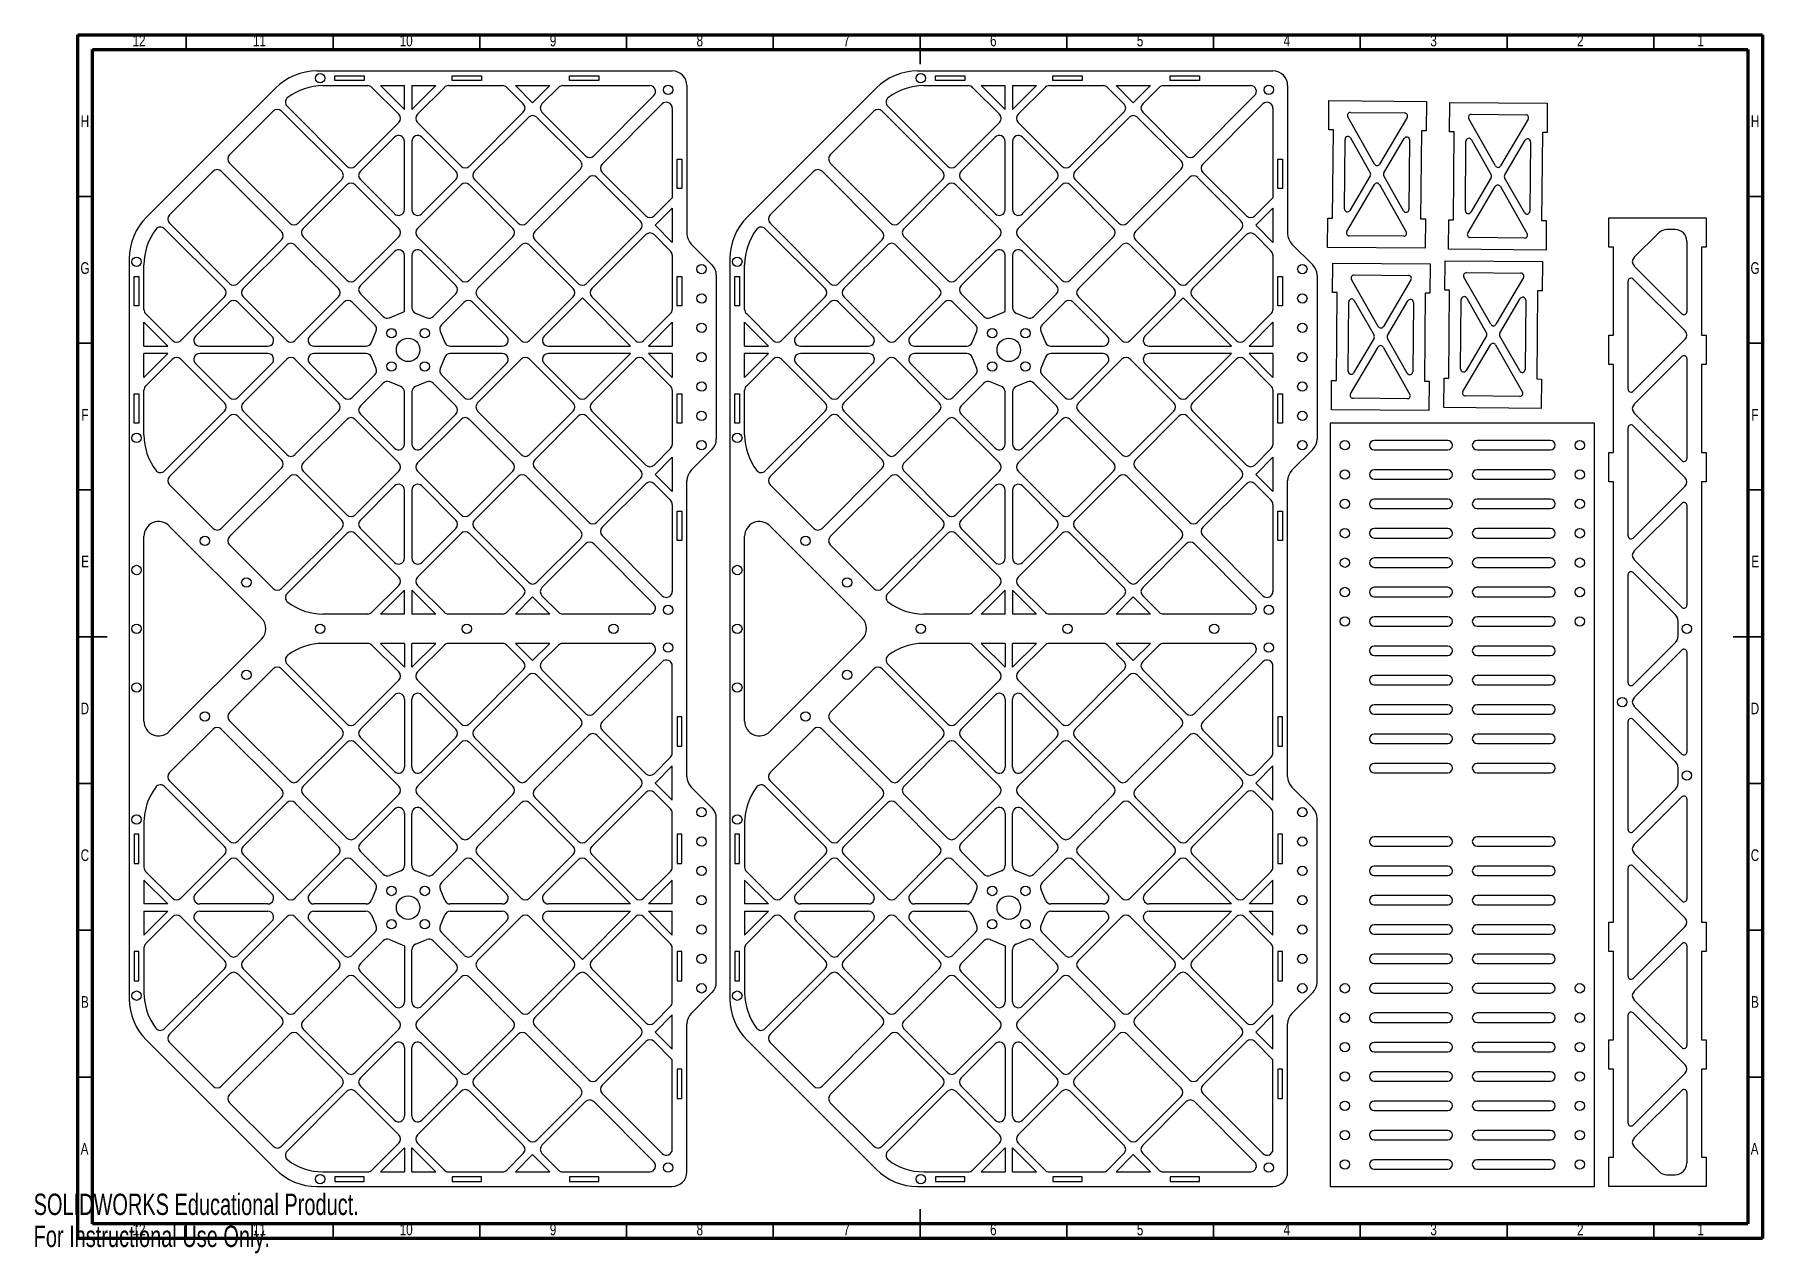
# Model space of a CAD drawing. Header units: millimetres. Extents: x 0 to 589, y 0 to 415.
import ezdxf

# ---------------------------------------------------------------- set-up
doc = ezdxf.new("R2010")
doc.units = ezdxf.units.MM
doc.styles.add('SLDTEXTSTYLE0', font='TXT', dxfattribs={"width": 0.75})
doc.styles.add('SLDTEXTSTYLE1', font='TXT', dxfattribs={"width": 0.7})

msp = doc.modelspace()

# ---------------------------------------------------------------- texts
at = {"color": 7, "linetype": 'Continuous', "lineweight": 0, "attachment_point": 2, "style": 'SLDTEXTSTYLE0'}
for s, insert, char_height in [('12', (35.92, 415.06), 3.969), ('11', (76.92, 415.06), 3.969), ('10', (126.92, 415.06), 3.969), ('9', (176.96, 415.06), 3.97), ('8', (226.96, 415.06), 3.97), ('7', (276.96, 415.06), 3.97), ('6', (326.96, 415.06), 3.97), ('5', (376.96, 415.06), 3.97), ('4', (426.96, 415.06), 3.97), ('3', (476.96, 415.06), 3.97), ('2', (526.96, 415.06), 3.97), ('1', (567.96, 415.06), 3.97), ('H', (17.49, 387.56), 3.97), ('H', (586.49, 387.56), 3.97), ('G', (17.49, 337.56), 3.97), ('G', (586.49, 337.56), 3.97), ('F', (17.46, 287.56), 3.97), ('F', (586.46, 287.56), 3.97), ('E', (17.51, 237.56), 3.97), ('E', (586.51, 237.56), 3.97), ('D', (17.45, 187.56), 3.97), ('D', (586.45, 187.56), 3.97), ('C', (17.46, 137.56), 3.97), ('C', (586.46, 137.56), 3.97), ('B', (17.47, 87.56), 3.97), ('B', (586.47, 87.56), 3.97), ('A', (17.34, 37.56), 3.97), ('A', (586.34, 37.56), 3.97), ('12', (35.92, 10.06), 3.969), ('11', (76.92, 10.06), 3.969), ('10', (126.92, 10.06), 3.969), ('9', (176.96, 10.06), 3.97), ('8', (226.96, 10.06), 3.97), ('7', (276.96, 10.06), 3.97), ('6', (326.96, 10.06), 3.97), ('5', (376.96, 10.06), 3.97), ('4', (426.96, 10.06), 3.97), ('3', (476.96, 10.06), 3.97), ('2', (526.96, 10.06), 3.97), ('1', (567.96, 10.06), 3.97)]:
    msp.add_mtext(s, dxfattribs=dict(at, insert=insert, char_height=char_height))
at = {"color": 7, "linetype": 'Continuous', "char_height": 7.266, "attachment_point": 1, "style": 'SLDTEXTSTYLE1'}
for s, insert in [('SOLIDWORKS Educational Product.', (0, 20.27)), ('For Instructional Use Only.', (0, 9.37))]:
    msp.add_mtext(s, dxfattribs=dict(at, insert=insert))

# ---------------------------------------------------------------- linework, layer by layer
at = {"color": 7, "linetype": 'Continuous', "lineweight": 70}
for p, q in [((15, 5), (15, 415)), ((15, 415), (589, 415)), ((589, 415), (589, 5)), ((20, 10), (20, 410)), ((20, 410), (584, 410)), ((584, 410), (584, 10)), ((584, 10), (20, 10)), ((589, 5), (15, 5))]:
    msp.add_line(p, q, dxfattribs=at)
at = {"color": 7, "linetype": 'Continuous', "lineweight": 35}
for p, q in [((52, 410), (52, 415)), ((102, 410), (102, 415)), ((152, 410), (152, 415)), ((202, 410), (202, 415)), ((252, 410), (252, 415)), ((302, 410), (302, 415)), ((302, 415), (302, 405)), ((352, 410), (352, 415)), ((402, 410), (402, 415)), ((452, 410), (452, 415)), ((502, 410), (502, 415)), ((552, 410), (552, 415)), ((20, 360), (15, 360)), ((584, 360), (589, 360)), ((20, 310), (15, 310)), ((584, 310), (589, 310)), ((20, 260), (15, 260)), ((584, 260), (589, 260)), ((20, 210), (15, 210)), ((15, 210), (25, 210)), ((589, 210), (579, 210)), ((584, 210), (589, 210)), ((20, 160), (15, 160)), ((584, 160), (589, 160)), ((20, 110), (15, 110)), ((584, 110), (589, 110)), ((20, 60), (15, 60)), ((584, 60), (589, 60)), ((302, 5), (302, 15)), ((52, 10), (52, 5)), ((102, 10), (102, 5)), ((152, 10), (152, 5)), ((202, 10), (202, 5)), ((252, 10), (252, 5)), ((302, 10), (302, 5)), ((352, 10), (352, 5)), ((402, 10), (402, 5)), ((452, 10), (452, 5)), ((502, 10), (502, 5)), ((552, 10), (552, 5))]:
    msp.add_line(p, q, dxfattribs=at)
at = {"color": 7, "linetype": 'Continuous', "lineweight": 25}
for p, q in [((96.51, 402.72), (217.58, 402.72)), ((102.58, 401.03), (112.58, 401.03)), ((102.58, 399.42), (102.58, 401.03)), ((112.58, 401.03), (112.58, 399.42)), ((142.58, 401.03), (152.58, 401.03)), ((142.58, 399.42), (142.58, 401.03)), ((152.58, 401.03), (152.58, 399.42)), ((182.58, 401.03), (192.58, 401.03)), ((182.58, 399.42), (182.58, 401.03)), ((192.58, 401.03), (192.58, 399.42)), ((301.17, 402.72), (422.24, 402.72)), ((307.24, 401.03), (317.24, 401.03)), ((307.24, 399.42), (307.24, 401.03)), ((317.24, 401.03), (317.24, 399.42)), ((347.24, 401.03), (357.24, 401.03)), ((347.24, 399.42), (347.24, 401.03)), ((357.24, 401.03), (357.24, 399.42)), ((387.24, 401.03), (397.24, 401.03)), ((387.24, 399.42), (387.24, 401.03)), ((397.24, 401.03), (397.24, 399.42)), ((82.37, 396.87), (38.44, 352.93)), ((98.58, 397.72), (113.82, 397.72)), ((112.58, 399.42), (102.58, 399.42)), ((124.4, 387.98), (115.24, 397.14)), ((118.19, 397.72), (126.33, 389.58)), ((118.19, 397.72), (126.33, 397.72)), ((126.33, 389.58), (126.33, 397.72)), ((128.83, 389.58), (136.97, 397.72)), ((128.83, 397.72), (128.83, 389.58)), ((128.83, 397.72), (136.97, 397.72)), ((139.92, 397.14), (130.76, 387.98)), ((141.33, 397.72), (159.79, 397.72)), ((152.58, 399.42), (142.58, 399.42)), ((166.82, 391.52), (161.2, 397.14)), ((164.15, 397.72), (170, 391.87)), ((164.15, 397.72), (175.86, 397.72)), ((170, 391.87), (175.86, 397.72)), ((178.81, 397.14), (173.19, 391.52)), ((180.22, 397.72), (209.92, 397.72)), ((192.58, 399.42), (182.58, 399.42)), ((222.58, 397.72), (222.58, 347.29)), ((287.03, 396.87), (243.1, 352.93)), ((303.24, 397.72), (318.48, 397.72)), ((317.24, 399.42), (307.24, 399.42)), ((329.06, 387.98), (319.9, 397.14)), ((322.85, 397.72), (330.99, 397.72)), ((322.85, 397.72), (330.99, 389.58)), ((330.99, 389.58), (330.99, 397.72)), ((333.49, 389.58), (341.63, 397.72)), ((333.49, 397.72), (341.63, 397.72)), ((333.49, 397.72), (333.49, 389.58)), ((344.58, 397.14), (335.42, 387.98)), ((345.99, 397.72), (364.45, 397.72)), ((357.24, 399.42), (347.24, 399.42)), ((371.48, 391.52), (365.86, 397.14)), ((368.81, 397.72), (374.66, 391.87)), ((368.81, 397.72), (380.52, 397.72)), ((374.66, 391.87), (380.52, 397.72)), ((383.47, 397.14), (377.85, 391.52)), ((384.88, 397.72), (414.58, 397.72)), ((397.24, 399.42), (387.24, 399.42)), ((427.24, 397.72), (427.24, 347.29)), ((81.62, 389.04), (66.77, 374.19)), ((104.95, 368.54), (84.44, 389.04)), ((86.34, 390.69), (106.72, 370.3)), ((148.44, 370.3), (166.82, 388.69)), ((173.19, 388.69), (188.04, 373.84)), ((190.86, 373.84), (211.33, 394.31)), ((214.16, 391.48), (193.69, 371.01)), ((217.58, 390.07), (217.58, 359.54)), ((286.28, 389.04), (271.43, 374.19)), ((309.61, 368.54), (289.1, 389.04)), ((291, 390.69), (311.38, 370.3)), ((353.1, 370.3), (371.48, 388.69)), ((377.85, 388.69), (392.7, 373.84)), ((395.52, 373.84), (415.99, 394.31)), ((418.82, 391.48), (398.35, 371.01)), ((422.24, 390.07), (422.24, 359.54)), ((441.22, 382.63), (441.3, 392.63)), ((441.3, 392.63), (474.5, 392.34)), ((448.6, 388.57), (467.13, 388.41)), ((474.5, 392.34), (474.42, 382.34)), ((482.42, 382.02), (482.51, 392.02)), ((482.51, 392.02), (515.71, 391.73)), ((515.71, 391.73), (515.62, 381.73)), ((109.55, 370.3), (124.4, 385.15)), ((130.76, 385.15), (145.61, 370.3)), ((168.59, 386.92), (150.2, 368.54)), ((186.27, 372.07), (171.42, 386.92)), ((314.21, 370.3), (329.06, 385.15)), ((335.42, 385.15), (350.27, 370.3)), ((373.25, 386.92), (354.86, 368.54)), ((390.93, 372.07), (376.08, 386.92)), ((456.85, 370.99), (447.72, 387.07)), ((467.99, 386.9), (458.58, 370.98)), ((498.05, 370.37), (488.93, 386.46)), ((489.81, 387.95), (508.34, 387.79)), ((509.19, 386.28), (499.78, 370.36)), ((111.31, 368.54), (122.91, 380.13)), ((126.33, 355.52), (126.33, 378.72)), ((128.83, 378.72), (128.83, 355.52)), ((132.24, 380.13), (143.84, 368.54)), ((315.97, 368.54), (327.57, 380.13)), ((330.99, 355.52), (330.99, 378.72)), ((333.49, 378.72), (333.49, 355.52)), ((336.9, 380.13), (348.5, 368.54)), ((442.82, 382.62), (441.22, 382.63)), ((442.55, 352.62), (442.82, 382.62)), ((446.58, 355.76), (446.79, 379.41)), ((448.66, 379.89), (455.4, 368.01)), ((459.98, 367.97), (466.93, 379.73)), ((468.79, 379.21), (468.58, 355.57)), ((472.82, 382.36), (472.55, 352.36)), ((474.42, 382.34), (472.82, 382.36)), ((484.02, 382), (482.42, 382.02)), ((483.76, 352), (484.02, 382)), ((487.79, 355.15), (487.99, 378.79)), ((489.86, 379.27), (496.6, 367.39)), ((501.18, 367.35), (508.13, 379.12)), ((509.99, 378.6), (509.78, 354.95)), ((514.02, 381.74), (513.76, 351.74)), ((515.62, 381.73), (514.02, 381.74)), ((66.77, 371.36), (87.27, 350.86)), ((219.27, 372.72), (220.88, 372.72)), ((219.27, 362.72), (219.27, 372.72)), ((220.88, 372.72), (220.88, 362.72)), ((271.43, 371.36), (291.93, 350.86)), ((423.93, 372.72), (425.54, 372.72)), ((423.93, 362.72), (423.93, 372.72)), ((425.54, 372.72), (425.54, 362.72)), ((61.11, 368.54), (46.26, 353.69)), ((84.44, 348.03), (63.94, 368.54)), ((90.1, 350.86), (104.95, 365.71)), ((111.31, 365.71), (122.91, 354.11)), ((132.24, 354.11), (143.84, 365.71)), ((150.2, 365.71), (165.05, 350.86)), ((167.88, 350.86), (186.27, 369.24)), ((189.1, 366.41), (170.71, 348.03)), ((206.77, 351.56), (191.92, 366.41)), ((193.69, 368.18), (208.54, 353.33)), ((265.77, 368.54), (250.92, 353.69)), ((289.1, 348.03), (268.6, 368.54)), ((294.76, 350.86), (309.61, 365.71)), ((315.97, 365.71), (327.57, 354.11)), ((336.9, 354.11), (348.5, 365.71)), ((354.86, 365.71), (369.71, 350.86)), ((372.54, 350.86), (390.93, 369.24)), ((393.76, 366.41), (375.37, 348.03)), ((411.43, 351.56), (396.58, 366.41)), ((398.35, 368.18), (413.2, 353.33)), ((455.39, 367.01), (448.44, 355.24)), ((466.71, 355.09), (459.97, 366.97)), ((496.59, 366.39), (489.65, 354.63)), ((507.92, 354.47), (501.17, 366.35)), ((91.87, 349.09), (106.72, 363.94)), ((124.4, 349.09), (109.55, 363.94)), ((145.61, 363.94), (130.76, 349.09)), ((148.44, 363.94), (163.29, 349.09)), ((211.37, 353.33), (217.58, 359.54)), ((220.88, 362.72), (219.27, 362.72)), ((296.53, 349.09), (311.38, 363.94)), ((329.06, 349.09), (314.21, 363.94)), ((350.27, 363.94), (335.42, 349.09)), ((353.1, 363.94), (367.95, 349.09)), ((416.03, 353.33), (422.24, 359.54)), ((425.54, 362.72), (423.93, 362.72)), ((447.38, 348.08), (456.79, 364)), ((458.52, 363.99), (467.65, 347.9)), ((488.59, 347.46), (497.99, 363.38)), ((499.72, 363.37), (508.85, 347.29)), ((217.58, 356), (211.72, 350.15)), ((217.58, 356), (217.58, 344.3)), ((422.24, 356), (416.38, 350.15)), ((422.24, 356), (422.24, 344.3)), ((65, 328.58), (44.62, 348.97)), ((46.26, 350.86), (66.77, 330.35)), ((188.39, 330.35), (206.77, 348.74)), ((211.72, 350.15), (217.58, 344.3)), ((269.66, 328.58), (249.28, 348.97)), ((250.92, 350.86), (271.43, 330.35)), ((393.05, 330.35), (411.43, 348.74)), ((416.38, 350.15), (422.24, 344.3)), ((440.87, 342.63), (440.95, 352.63)), ((440.95, 352.63), (442.55, 352.62)), ((472.55, 352.36), (474.15, 352.34)), ((474.15, 352.34), (474.07, 342.34)), ((482.07, 342.02), (482.16, 352.02)), ((482.16, 352.02), (483.76, 352)), ((513.76, 351.74), (515.36, 351.73)), ((515.36, 351.73), (515.27, 341.73)), ((536.64, 342.72), (536.64, 352.72)), ((536.64, 352.72), (569.84, 352.72)), ((545.24, 339.14), (553.66, 347.55)), ((559.24, 348.72), (556.48, 348.72)), ((569.84, 352.72), (569.84, 342.72)), ((69.59, 330.35), (84.44, 345.2)), ((71.36, 328.58), (86.21, 343.43)), ((103.89, 328.58), (89.04, 343.43)), ((91.87, 346.26), (106.72, 331.41)), ((109.55, 331.41), (124.4, 346.26)), ((130.76, 346.26), (145.61, 331.41)), ((148.44, 331.41), (163.29, 346.26)), ((166.11, 343.43), (151.27, 328.58)), ((168.94, 343.43), (183.79, 328.58)), ((170.71, 345.2), (185.56, 330.35)), ((208.54, 346.97), (190.16, 328.58)), ((216.99, 341.35), (211.37, 346.97)), ((224.04, 343.76), (231.11, 336.69)), ((274.25, 330.35), (289.1, 345.2)), ((276.02, 328.58), (290.87, 343.43)), ((308.55, 328.58), (293.7, 343.43)), ((296.53, 346.26), (311.38, 331.41)), ((314.21, 331.41), (329.06, 346.26)), ((335.42, 346.26), (350.27, 331.41)), ((353.1, 331.41), (367.95, 346.26)), ((370.77, 343.43), (355.93, 328.58)), ((373.6, 343.43), (388.45, 328.58)), ((375.37, 345.2), (390.22, 330.35)), ((413.2, 346.97), (394.82, 328.58)), ((421.65, 341.35), (416.03, 346.97)), ((428.7, 343.76), (435.77, 336.69)), ((474.07, 342.34), (440.87, 342.63)), ((466.77, 346.41), (448.24, 346.57)), ((515.27, 341.73), (482.07, 342.02)), ((507.97, 345.79), (489.44, 345.95)), ((538.24, 342.72), (536.64, 342.72)), ((538.24, 312.72), (538.24, 342.72)), ((563.24, 344.72), (563.24, 320.72)), ((569.84, 342.72), (568.24, 342.72)), ((568.24, 342.72), (568.24, 312.72)), ((32.58, 338.79), (32.58, 86.66)), ((37.58, 321.48), (37.58, 336.72)), ((111.31, 329.64), (122.91, 341.24)), ((126.33, 320.74), (126.33, 339.83)), ((128.83, 339.83), (128.83, 322.07)), ((132.24, 341.24), (143.84, 329.64)), ((217.58, 339.93), (217.58, 321.48)), ((237.24, 338.79), (237.24, 86.66)), ((242.24, 321.48), (242.24, 336.72)), ((315.97, 329.64), (327.57, 341.24)), ((330.99, 320.74), (330.99, 339.83)), ((333.49, 339.83), (333.49, 322.07)), ((336.9, 341.24), (348.5, 329.64)), ((422.24, 339.93), (422.24, 321.48)), ((442.49, 327.29), (442.58, 337.29)), ((442.58, 337.29), (475.78, 337)), ((475.78, 337), (475.69, 327)), ((480.79, 328.07), (480.88, 338.07)), ((480.88, 338.07), (514.08, 337.78)), ((514.08, 337.78), (513.99, 327.78)), ((561.53, 320.02), (545.24, 336.31)), ((34.27, 332.72), (35.88, 332.72)), ((34.27, 322.72), (34.27, 332.72)), ((35.88, 332.72), (35.88, 322.72)), ((219.27, 332.72), (220.88, 332.72)), ((219.27, 322.72), (219.27, 332.72)), ((220.88, 332.72), (220.88, 322.72)), ((232.58, 333.15), (232.58, 277.29)), ((238.93, 332.72), (240.54, 332.72)), ((238.93, 322.72), (238.93, 332.72)), ((240.54, 332.72), (240.54, 322.72)), ((423.93, 332.72), (425.54, 332.72)), ((423.93, 322.72), (423.93, 332.72)), ((425.54, 332.72), (425.54, 322.72)), ((437.24, 333.15), (437.24, 277.29)), ((458.12, 315.65), (449, 331.73)), ((449.88, 333.23), (468.41, 333.07)), ((469.26, 331.56), (459.85, 315.63)), ((496.43, 316.43), (487.3, 332.51)), ((488.18, 334.01), (506.71, 333.85)), ((507.56, 332.34), (498.16, 316.41)), ((543.24, 294.31), (543.24, 331.14)), ((544.95, 331.85), (562.66, 314.14)), ((50.15, 310.91), (65, 325.76)), ((55.17, 312.39), (66.77, 323.99)), ((81.19, 312.39), (69.59, 323.99)), ((71.36, 325.76), (86.21, 310.91)), ((89.04, 310.91), (103.89, 325.76)), ((94.06, 312.39), (105.66, 323.99)), ((116.24, 316.24), (108.49, 323.99)), ((111.31, 326.82), (119.07, 319.06)), ((136.09, 319.06), (143.84, 326.82)), ((146.67, 323.99), (138.92, 316.24)), ((149.5, 323.99), (161.1, 312.39)), ((151.27, 325.76), (166.11, 310.91)), ((168.94, 310.91), (183.79, 325.76)), ((186.97, 325.4), (173.96, 312.39)), ((186.97, 325.4), (203.4, 308.97)), ((190.16, 325.76), (205.01, 310.91)), ((254.81, 310.91), (269.66, 325.76)), ((259.83, 312.39), (271.43, 323.99)), ((285.85, 312.39), (274.25, 323.99)), ((276.02, 325.76), (290.87, 310.91)), ((293.7, 310.91), (308.55, 325.76)), ((298.72, 312.39), (310.32, 323.99)), ((320.9, 316.24), (313.15, 323.99)), ((315.97, 326.82), (323.73, 319.06)), ((340.75, 319.06), (348.5, 326.82)), ((351.33, 323.99), (343.58, 316.24)), ((354.16, 323.99), (365.76, 312.39)), ((355.93, 325.76), (370.77, 310.91)), ((373.6, 310.91), (388.45, 325.76)), ((391.63, 325.4), (378.62, 312.39)), ((391.63, 325.4), (408.06, 308.97)), ((394.82, 325.76), (409.67, 310.91)), ((444.09, 327.28), (442.49, 327.29)), ((443.83, 297.28), (444.09, 327.28)), ((447.86, 300.42), (448.06, 324.06)), ((449.93, 324.55), (456.67, 312.67)), ((461.25, 312.63), (468.2, 324.39)), ((470.06, 323.87), (469.86, 300.23)), ((474.09, 327.02), (473.83, 297.02)), ((475.69, 327), (474.09, 327.02)), ((482.39, 328.06), (480.79, 328.07)), ((482.13, 298.06), (482.39, 328.06)), ((486.16, 301.2), (486.37, 324.85)), ((488.24, 325.33), (494.98, 313.45)), ((499.56, 313.41), (506.5, 325.17)), ((508.36, 324.65), (508.16, 301.01)), ((512.39, 327.8), (512.13, 297.8)), ((513.99, 327.78), (512.39, 327.8)), ((35.88, 322.72), (34.27, 322.72)), ((38.16, 320.06), (47.32, 310.91)), ((121.25, 318.63), (126.33, 320.74)), ((130.06, 320.22), (133.91, 318.63)), ((207.83, 310.91), (216.99, 320.06)), ((220.88, 322.72), (219.27, 322.72)), ((240.54, 322.72), (238.93, 322.72)), ((242.82, 320.06), (251.98, 310.91)), ((325.9, 318.63), (330.99, 320.74)), ((334.72, 320.22), (338.57, 318.63)), ((412.49, 310.91), (421.65, 320.06)), ((425.54, 322.72), (423.93, 322.72)), ((45.72, 308.97), (37.58, 317.11)), ((37.58, 308.97), (37.58, 317.11)), ((115.08, 310.21), (116.67, 314.06)), ((138.48, 314.06), (140.08, 310.21)), ((217.58, 317.11), (209.44, 308.97)), ((217.58, 317.11), (217.58, 308.97)), ((250.38, 308.97), (242.24, 317.11)), ((242.24, 308.97), (242.24, 317.11)), ((319.74, 310.21), (321.33, 314.06)), ((343.14, 314.06), (344.74, 310.21)), ((422.24, 317.11), (414.1, 308.97)), ((422.24, 317.11), (422.24, 308.97)), ((494.97, 312.45), (488.02, 300.68)), ((506.29, 300.53), (499.55, 312.41)), ((536.64, 302.72), (536.64, 312.72)), ((536.64, 312.72), (538.24, 312.72)), ((568.24, 312.72), (569.84, 312.72)), ((569.84, 312.72), (569.84, 302.72)), ((37.58, 308.97), (45.72, 308.97)), ((37.58, 298.33), (45.72, 306.47)), ((45.72, 306.47), (37.58, 306.47)), ((37.58, 298.33), (37.58, 306.47)), ((56.58, 308.97), (79.78, 308.97)), ((79.78, 306.47), (56.58, 306.47)), ((95.47, 308.97), (113.23, 308.97)), ((113.23, 306.47), (95.47, 306.47)), ((141.93, 308.97), (159.68, 308.97)), ((159.68, 306.47), (141.93, 306.47)), ((175.38, 308.97), (203.4, 308.97)), ((203.4, 306.47), (175.38, 306.47)), ((203.4, 306.47), (188.39, 291.46)), ((209.44, 308.97), (217.58, 308.97)), ((209.44, 306.47), (217.58, 298.33)), ((217.58, 306.47), (209.44, 306.47)), ((217.58, 306.47), (217.58, 298.33)), ((242.24, 308.97), (250.38, 308.97)), ((250.38, 306.47), (242.24, 306.47)), ((242.24, 298.33), (242.24, 306.47)), ((242.24, 298.33), (250.38, 306.47)), ((261.24, 308.97), (284.44, 308.97)), ((284.44, 306.47), (261.24, 306.47)), ((300.13, 308.97), (317.89, 308.97)), ((317.89, 306.47), (300.13, 306.47)), ((346.59, 308.97), (364.34, 308.97)), ((364.34, 306.47), (346.59, 306.47)), ((380.04, 308.97), (408.06, 308.97)), ((408.06, 306.47), (380.04, 306.47)), ((408.06, 306.47), (393.05, 291.46)), ((414.1, 308.97), (422.24, 308.97)), ((414.1, 306.47), (422.24, 298.33)), ((422.24, 306.47), (414.1, 306.47)), ((422.24, 306.47), (422.24, 298.33)), ((448.66, 292.74), (458.06, 308.66)), ((456.66, 311.67), (449.72, 299.9)), ((459.79, 308.64), (468.92, 292.56)), ((467.99, 299.74), (461.24, 311.63)), ((486.96, 293.52), (496.37, 309.44)), ((498.1, 309.43), (507.22, 293.34)), ((562.66, 311.31), (544.95, 293.6)), ((47.32, 304.54), (38.16, 295.38)), ((65, 289.69), (50.15, 304.54)), ((66.77, 291.46), (55.17, 303.06)), ((69.59, 291.46), (81.19, 303.06)), ((86.21, 304.54), (71.36, 289.69)), ((103.89, 289.69), (89.04, 304.54)), ((105.66, 291.46), (94.06, 303.06)), ((116.67, 301.39), (115.08, 305.24)), ((140.08, 305.24), (138.48, 301.39)), ((161.1, 303.06), (149.5, 291.46)), ((166.11, 304.54), (151.27, 289.69)), ((183.79, 289.69), (168.94, 304.54)), ((173.96, 303.06), (185.56, 291.46)), ((205.01, 304.54), (190.16, 289.69)), ((216.99, 295.38), (207.83, 304.54)), ((251.98, 304.54), (242.82, 295.38)), ((269.66, 289.69), (254.81, 304.54)), ((271.43, 291.46), (259.83, 303.06)), ((274.25, 291.46), (285.85, 303.06)), ((290.87, 304.54), (276.02, 289.69)), ((308.55, 289.69), (293.7, 304.54)), ((310.32, 291.46), (298.72, 303.06)), ((321.33, 301.39), (319.74, 305.24)), ((344.74, 305.24), (343.14, 301.39)), ((365.76, 303.06), (354.16, 291.46)), ((370.77, 304.54), (355.93, 289.69)), ((388.45, 289.69), (373.6, 304.54)), ((378.62, 303.06), (390.22, 291.46)), ((409.67, 304.54), (394.82, 289.69)), ((421.65, 295.38), (412.49, 304.54)), ((538.24, 302.72), (536.64, 302.72)), ((538.24, 272.72), (538.24, 302.72)), ((545.24, 289.14), (561.53, 305.43)), ((563.24, 304.72), (563.24, 270.72)), ((569.84, 302.72), (568.24, 302.72)), ((568.24, 302.72), (568.24, 272.72)), ((108.49, 291.46), (116.24, 299.21)), ((119.07, 296.38), (111.31, 288.63)), ((125.09, 295.22), (121.25, 296.82)), ((133.91, 296.82), (130.06, 295.22)), ((143.84, 288.63), (136.09, 296.38)), ((138.92, 299.21), (146.67, 291.46)), ((313.15, 291.46), (320.9, 299.21)), ((323.73, 296.38), (315.97, 288.63)), ((329.75, 295.22), (325.9, 296.82)), ((338.57, 296.82), (334.72, 295.22)), ((348.5, 288.63), (340.75, 296.38)), ((343.58, 299.21), (351.33, 291.46)), ((442.14, 287.29), (442.23, 297.29)), ((442.23, 297.29), (443.83, 297.28)), ((473.83, 297.02), (475.43, 297)), ((475.43, 297), (475.34, 287)), ((480.44, 288.07), (480.53, 298.07)), ((480.53, 298.07), (482.13, 298.06)), ((512.13, 297.8), (513.73, 297.78)), ((513.73, 297.78), (513.64, 287.78)), ((34.27, 292.72), (35.88, 292.72)), ((34.27, 282.72), (34.27, 292.72)), ((35.88, 292.72), (35.88, 282.72)), ((37.58, 278.73), (37.58, 293.97)), ((126.33, 275.62), (126.33, 293.38)), ((128.83, 293.38), (128.83, 275.62)), ((217.58, 293.97), (217.58, 275.52)), ((219.27, 292.72), (220.88, 292.72)), ((219.27, 282.72), (219.27, 292.72)), ((220.88, 292.72), (220.88, 282.72)), ((238.93, 292.72), (240.54, 292.72)), ((238.93, 282.72), (238.93, 292.72)), ((240.54, 292.72), (240.54, 282.72)), ((242.24, 278.73), (242.24, 293.97)), ((330.99, 275.62), (330.99, 293.38)), ((333.49, 293.38), (333.49, 275.62)), ((422.24, 293.97), (422.24, 275.52)), ((423.93, 292.72), (425.54, 292.72)), ((423.93, 282.72), (423.93, 292.72)), ((425.54, 292.72), (425.54, 282.72)), ((468.04, 291.07), (449.51, 291.23)), ((506.34, 291.85), (487.81, 292.01)), ((35.88, 282.72), (34.27, 282.72)), ((44.62, 266.48), (65, 286.86)), ((66.77, 285.1), (46.26, 264.59)), ((84.44, 270.25), (69.59, 285.1)), ((86.21, 272.02), (71.36, 286.86)), ((89.04, 272.02), (103.89, 286.86)), ((106.72, 284.04), (91.87, 269.19)), ((124.4, 269.19), (109.55, 284.04)), ((122.91, 274.2), (111.31, 285.8)), ((145.61, 284.04), (130.76, 269.19)), ((143.84, 285.8), (132.24, 274.2)), ((163.29, 269.19), (148.44, 284.04)), ((151.27, 286.86), (166.11, 272.02)), ((183.79, 286.86), (168.94, 272.02)), ((185.56, 285.1), (170.71, 270.25)), ((206.77, 266.71), (188.39, 285.1)), ((190.16, 286.86), (208.54, 268.48)), ((220.88, 282.72), (219.27, 282.72)), ((240.54, 282.72), (238.93, 282.72)), ((249.28, 266.48), (269.66, 286.86)), ((271.43, 285.1), (250.92, 264.59)), ((289.1, 270.25), (274.25, 285.1)), ((290.87, 272.02), (276.02, 286.86)), ((293.7, 272.02), (308.55, 286.86)), ((311.38, 284.04), (296.53, 269.19)), ((329.06, 269.19), (314.21, 284.04)), ((327.57, 274.2), (315.97, 285.8)), ((350.27, 284.04), (335.42, 269.19)), ((348.5, 285.8), (336.9, 274.2)), ((367.95, 269.19), (353.1, 284.04)), ((355.93, 286.86), (370.77, 272.02)), ((388.45, 286.86), (373.6, 272.02)), ((390.22, 285.1), (375.37, 270.25)), ((411.43, 266.71), (393.05, 285.1)), ((394.82, 286.86), (413.2, 268.48)), ((425.54, 282.72), (423.93, 282.72)), ((531.76, 282.72), (441.76, 282.72)), ((441.76, 282.72), (441.76, 22.72)), ((475.34, 287), (442.14, 287.29)), ((513.64, 287.78), (480.44, 288.07)), ((531.76, 22.72), (531.76, 282.72)), ((561.53, 270.02), (545.24, 286.31)), ((481.76, 276.82), (456.76, 276.82)), ((516.76, 276.82), (491.76, 276.82)), ((543.24, 244.31), (543.24, 281.14)), ((544.95, 281.85), (562.66, 264.14)), ((211.37, 268.48), (216.99, 274.1)), ((217.58, 271.15), (211.72, 265.3)), ((217.58, 271.15), (217.58, 259.44)), ((231.11, 273.76), (224.04, 266.69)), ((416.03, 268.48), (421.65, 274.1)), ((422.24, 271.15), (416.38, 265.3)), ((422.24, 271.15), (422.24, 259.44)), ((435.77, 273.76), (428.7, 266.69)), ((456.76, 273.62), (481.76, 273.62)), ((491.76, 273.62), (516.76, 273.62)), ((536.64, 262.72), (536.64, 272.72)), ((536.64, 272.72), (538.24, 272.72)), ((568.24, 272.72), (569.84, 272.72)), ((569.84, 272.72), (569.84, 262.72)), ((63.94, 246.91), (84.44, 267.42)), ((106.72, 251.51), (91.87, 266.36)), ((109.55, 251.51), (124.4, 266.36)), ((130.76, 266.36), (145.61, 251.51)), ((163.29, 266.36), (148.44, 251.51)), ((170.71, 267.42), (189.1, 249.03)), ((211.72, 265.3), (217.58, 259.44)), ((268.6, 246.91), (289.1, 267.42)), ((311.38, 251.51), (296.53, 266.36)), ((314.21, 251.51), (329.06, 266.36)), ((335.42, 266.36), (350.27, 251.51)), ((367.95, 266.36), (353.1, 251.51)), ((375.37, 267.42), (393.76, 249.03)), ((416.38, 265.3), (422.24, 259.44)), ((481.76, 266.82), (456.76, 266.82)), ((516.76, 266.82), (491.76, 266.82)), ((46.26, 261.76), (61.11, 246.91)), ((87.27, 264.59), (66.77, 244.08)), ((104.95, 249.74), (90.1, 264.59)), ((122.91, 261.34), (111.31, 249.74)), ((126.33, 236.73), (126.33, 259.93)), ((128.83, 259.93), (128.83, 236.73)), ((143.84, 249.74), (132.24, 261.34)), ((165.05, 264.59), (150.2, 249.74)), ((186.27, 246.21), (167.88, 264.59)), ((191.92, 249.03), (206.77, 263.88)), ((208.54, 262.12), (193.69, 247.27)), ((216.99, 256.49), (211.37, 262.12)), ((222.58, 162.29), (222.58, 263.15)), ((250.92, 261.76), (265.77, 246.91)), ((291.93, 264.59), (271.43, 244.08)), ((309.61, 249.74), (294.76, 264.59)), ((327.57, 261.34), (315.97, 249.74)), ((330.99, 236.73), (330.99, 259.93)), ((333.49, 259.93), (333.49, 236.73)), ((348.5, 249.74), (336.9, 261.34)), ((369.71, 264.59), (354.86, 249.74)), ((390.93, 246.21), (372.54, 264.59)), ((396.58, 249.03), (411.43, 263.88)), ((413.2, 262.12), (398.35, 247.27)), ((421.65, 256.49), (416.03, 262.12)), ((427.24, 162.29), (427.24, 263.15)), ((456.76, 263.62), (481.76, 263.62)), ((491.76, 263.62), (516.76, 263.62)), ((538.24, 262.72), (536.64, 262.72)), ((538.24, 112.72), (538.24, 262.72)), ((562.66, 261.31), (544.95, 243.6)), ((569.84, 262.72), (568.24, 262.72)), ((568.24, 262.72), (568.24, 112.72)), ((217.58, 255.08), (217.58, 225.38)), ((422.24, 255.08), (422.24, 225.38)), ((481.76, 256.82), (456.76, 256.82)), ((456.76, 253.62), (481.76, 253.62)), ((516.76, 256.82), (491.76, 256.82)), ((491.76, 253.62), (516.76, 253.62)), ((545.24, 239.14), (561.53, 255.43)), ((563.24, 254.72), (563.24, 220.72)), ((46.11, 247.77), (77.62, 216.26)), ((219.27, 252.72), (220.88, 252.72)), ((219.27, 242.72), (219.27, 252.72)), ((220.88, 252.72), (220.88, 242.72)), ((250.77, 247.77), (282.28, 216.26)), ((423.93, 252.72), (425.54, 252.72)), ((423.93, 242.72), (423.93, 252.72)), ((425.54, 252.72), (425.54, 242.72)), ((37.58, 181.22), (37.58, 244.23)), ((84.44, 226.41), (104.95, 246.91)), ((106.72, 245.14), (86.34, 224.76)), ((124.4, 230.3), (109.55, 245.14)), ((122.91, 235.31), (111.31, 246.91)), ((145.61, 245.14), (130.76, 230.3)), ((143.84, 246.91), (132.24, 235.31)), ((166.82, 226.76), (148.44, 245.14)), ((150.2, 246.91), (168.59, 228.53)), ((171.42, 228.53), (186.27, 243.38)), ((188.04, 241.61), (173.19, 226.76)), ((211.33, 221.14), (190.86, 241.61)), ((193.69, 244.44), (214.16, 223.97)), ((220.88, 242.72), (219.27, 242.72)), ((242.24, 181.22), (242.24, 244.23)), ((289.1, 226.41), (309.61, 246.91)), ((311.38, 245.14), (291, 224.76)), ((329.06, 230.3), (314.21, 245.14)), ((327.57, 235.31), (315.97, 246.91)), ((350.27, 245.14), (335.42, 230.3)), ((348.5, 246.91), (336.9, 235.31)), ((371.48, 226.76), (353.1, 245.14)), ((354.86, 246.91), (373.25, 228.53)), ((376.08, 228.53), (390.93, 243.38)), ((392.7, 241.61), (377.85, 226.76)), ((415.99, 221.14), (395.52, 241.61)), ((398.35, 244.44), (418.82, 223.97)), ((425.54, 242.72), (423.93, 242.72)), ((481.76, 246.82), (456.76, 246.82)), ((456.76, 243.62), (481.76, 243.62)), ((516.76, 246.82), (491.76, 246.82)), ((491.76, 243.62), (516.76, 243.62)), ((66.77, 241.26), (81.62, 226.41)), ((271.43, 241.26), (286.28, 226.41)), ((481.76, 236.82), (456.76, 236.82)), ((516.76, 236.82), (491.76, 236.82)), ((561.53, 220.02), (545.24, 236.31)), ((456.76, 233.62), (481.76, 233.62)), ((491.76, 233.62), (516.76, 233.62)), ((543.24, 194.31), (543.24, 231.14)), ((544.95, 231.85), (559.36, 217.43)), ((115.24, 218.31), (124.4, 227.47)), ((126.33, 225.86), (118.19, 217.72)), ((126.33, 217.72), (126.33, 225.86)), ((136.97, 217.72), (128.83, 225.86)), ((128.83, 225.86), (128.83, 217.72)), ((130.76, 227.47), (139.92, 218.31)), ((161.2, 218.31), (166.82, 223.93)), ((173.19, 223.93), (178.81, 218.31)), ((319.9, 218.31), (329.06, 227.47)), ((330.99, 225.86), (322.85, 217.72)), ((330.99, 217.72), (330.99, 225.86)), ((333.49, 225.86), (333.49, 217.72)), ((341.63, 217.72), (333.49, 225.86)), ((335.42, 227.47), (344.58, 218.31)), ((365.86, 218.31), (371.48, 223.93)), ((377.85, 223.93), (383.47, 218.31)), ((481.76, 226.82), (456.76, 226.82)), ((516.76, 226.82), (491.76, 226.82)), ((170, 223.58), (164.15, 217.72)), ((175.86, 217.72), (170, 223.58)), ((374.66, 223.58), (368.81, 217.72)), ((380.52, 217.72), (374.66, 223.58)), ((456.76, 223.62), (481.76, 223.62)), ((491.76, 223.62), (516.76, 223.62)), ((113.82, 217.72), (98.58, 217.72)), ((126.33, 217.72), (118.19, 217.72)), ((136.97, 217.72), (128.83, 217.72)), ((159.79, 217.72), (141.33, 217.72)), ((175.86, 217.72), (164.15, 217.72)), ((209.92, 217.72), (180.22, 217.72)), ((318.48, 217.72), (303.24, 217.72)), ((330.99, 217.72), (322.85, 217.72)), ((341.63, 217.72), (333.49, 217.72)), ((364.45, 217.72), (345.99, 217.72)), ((380.52, 217.72), (368.81, 217.72)), ((414.58, 217.72), (384.88, 217.72)), ((481.76, 216.82), (456.76, 216.82)), ((456.76, 213.62), (481.76, 213.62)), ((516.76, 216.82), (491.76, 216.82)), ((491.76, 213.62), (516.76, 213.62)), ((560.24, 210.14), (560.24, 215.31)), ((46.11, 177.68), (77.62, 209.19)), ((113.82, 207.72), (98.58, 207.72)), ((115.24, 207.14), (124.4, 197.98)), ((126.33, 199.58), (118.19, 207.72)), ((126.33, 207.72), (118.19, 207.72)), ((126.33, 207.72), (126.33, 199.58)), ((128.83, 199.58), (128.83, 207.72)), ((136.97, 207.72), (128.83, 199.58)), ((136.97, 207.72), (128.83, 207.72)), ((130.76, 197.98), (139.92, 207.14)), ((159.79, 207.72), (141.33, 207.72)), ((161.2, 207.14), (166.82, 201.52)), ((170, 201.87), (164.15, 207.72)), ((175.86, 207.72), (164.15, 207.72)), ((175.86, 207.72), (170, 201.87)), ((173.19, 201.52), (178.81, 207.14)), ((209.92, 207.72), (180.22, 207.72)), ((250.77, 177.68), (282.28, 209.19)), ((318.48, 207.72), (303.24, 207.72)), ((319.9, 207.14), (329.06, 197.98)), ((330.99, 207.72), (322.85, 207.72)), ((330.99, 199.58), (322.85, 207.72)), ((330.99, 207.72), (330.99, 199.58)), ((341.63, 207.72), (333.49, 207.72)), ((333.49, 199.58), (333.49, 207.72)), ((341.63, 207.72), (333.49, 199.58)), ((335.42, 197.98), (344.58, 207.14)), ((364.45, 207.72), (345.99, 207.72)), ((365.86, 207.14), (371.48, 201.52)), ((380.52, 207.72), (368.81, 207.72)), ((374.66, 201.87), (368.81, 207.72)), ((380.52, 207.72), (374.66, 201.87)), ((377.85, 201.52), (383.47, 207.14)), ((414.58, 207.72), (384.88, 207.72)), ((481.76, 206.82), (456.76, 206.82)), ((516.76, 206.82), (491.76, 206.82)), ((559.36, 208.02), (544.95, 193.6)), ((106.72, 180.3), (86.34, 200.69)), ((211.33, 204.31), (190.86, 183.84)), ((193.69, 181.01), (214.16, 201.48)), ((311.38, 180.3), (291, 200.69)), ((415.99, 204.31), (395.52, 183.84)), ((398.35, 181.01), (418.82, 201.48)), ((456.76, 203.62), (481.76, 203.62)), ((491.76, 203.62), (516.76, 203.62)), ((545.24, 189.14), (561.53, 205.43)), ((563.24, 204.72), (563.24, 170.72)), ((66.77, 184.19), (81.62, 199.04)), ((84.44, 199.04), (104.95, 178.54)), ((124.4, 195.15), (109.55, 180.3)), ((145.61, 180.3), (130.76, 195.15)), ((166.82, 198.69), (148.44, 180.3)), ((150.2, 178.54), (168.59, 196.92)), ((171.42, 196.92), (186.27, 182.07)), ((188.04, 183.84), (173.19, 198.69)), ((217.58, 170.37), (217.58, 200.07)), ((271.43, 184.19), (286.28, 199.04)), ((289.1, 199.04), (309.61, 178.54)), ((329.06, 195.15), (314.21, 180.3)), ((350.27, 180.3), (335.42, 195.15)), ((371.48, 198.69), (353.1, 180.3)), ((354.86, 178.54), (373.25, 196.92)), ((376.08, 196.92), (390.93, 182.07)), ((392.7, 183.84), (377.85, 198.69)), ((422.24, 170.37), (422.24, 200.07)), ((481.76, 196.82), (456.76, 196.82)), ((516.76, 196.82), (491.76, 196.82)), ((122.91, 190.13), (111.31, 178.54)), ((126.33, 188.72), (126.33, 165.52)), ((128.83, 165.52), (128.83, 188.72)), ((143.84, 178.54), (132.24, 190.13)), ((327.57, 190.13), (315.97, 178.54)), ((330.99, 188.72), (330.99, 165.52)), ((333.49, 165.52), (333.49, 188.72)), ((348.5, 178.54), (336.9, 190.13)), ((456.76, 193.62), (481.76, 193.62)), ((491.76, 193.62), (516.76, 193.62)), ((219.27, 182.72), (219.27, 172.72)), ((220.88, 182.72), (219.27, 182.72)), ((220.88, 172.72), (220.88, 182.72)), ((423.93, 182.72), (423.93, 172.72)), ((425.54, 182.72), (423.93, 182.72)), ((425.54, 172.72), (425.54, 182.72)), ((481.76, 186.82), (456.76, 186.82)), ((456.76, 183.62), (481.76, 183.62)), ((516.76, 186.82), (491.76, 186.82)), ((491.76, 183.62), (516.76, 183.62)), ((561.53, 170.02), (545.24, 186.31)), ((46.26, 163.69), (61.11, 178.54)), ((63.94, 178.54), (84.44, 158.03)), ((87.27, 160.86), (66.77, 181.36)), ((186.27, 179.24), (167.88, 160.86)), ((208.54, 163.33), (193.69, 178.18)), ((250.92, 163.69), (265.77, 178.54)), ((268.6, 178.54), (289.1, 158.03)), ((291.93, 160.86), (271.43, 181.36)), ((390.93, 179.24), (372.54, 160.86)), ((413.2, 163.33), (398.35, 178.18)), ((481.76, 176.82), (456.76, 176.82)), ((516.76, 176.82), (491.76, 176.82)), ((543.24, 144.31), (543.24, 181.14)), ((544.95, 181.85), (559.36, 167.43)), ((104.95, 175.71), (90.1, 160.86)), ((106.72, 173.94), (91.87, 159.09)), ((109.55, 173.94), (124.4, 159.09)), ((122.91, 164.11), (111.31, 175.71)), ((130.76, 159.09), (145.61, 173.94)), ((143.84, 175.71), (132.24, 164.11)), ((163.29, 159.09), (148.44, 173.94)), ((165.05, 160.86), (150.2, 175.71)), ((170.71, 158.03), (189.1, 176.41)), ((191.92, 176.41), (206.77, 161.56)), ((219.27, 172.72), (220.88, 172.72)), ((309.61, 175.71), (294.76, 160.86)), ((311.38, 173.94), (296.53, 159.09)), ((314.21, 173.94), (329.06, 159.09)), ((327.57, 164.11), (315.97, 175.71)), ((335.42, 159.09), (350.27, 173.94)), ((348.5, 175.71), (336.9, 164.11)), ((367.95, 159.09), (353.1, 173.94)), ((369.71, 160.86), (354.86, 175.71)), ((375.37, 158.03), (393.76, 176.41)), ((396.58, 176.41), (411.43, 161.56)), ((423.93, 172.72), (425.54, 172.72)), ((456.76, 173.62), (481.76, 173.62)), ((491.76, 173.62), (516.76, 173.62)), ((216.99, 168.95), (211.37, 163.33)), ((211.72, 160.15), (217.58, 166)), ((217.58, 154.3), (217.58, 166)), ((421.65, 168.95), (416.03, 163.33)), ((416.38, 160.15), (422.24, 166)), ((422.24, 154.3), (422.24, 166)), ((481.76, 166.82), (456.76, 166.82)), ((516.76, 166.82), (491.76, 166.82)), ((560.24, 160.14), (560.24, 165.31)), ((44.62, 158.97), (65, 138.58)), ((66.77, 140.35), (46.26, 160.86)), ((217.58, 154.3), (211.72, 160.15)), ((249.28, 158.97), (269.66, 138.58)), ((271.43, 140.35), (250.92, 160.86)), ((422.24, 154.3), (416.38, 160.15)), ((456.76, 163.62), (481.76, 163.62)), ((491.76, 163.62), (516.76, 163.62)), ((84.44, 155.2), (69.59, 140.35)), ((86.21, 153.43), (71.36, 138.58)), ((89.04, 153.43), (103.89, 138.58)), ((106.72, 141.41), (91.87, 156.26)), ((124.4, 156.26), (109.55, 141.41)), ((145.61, 141.41), (130.76, 156.26)), ((163.29, 156.26), (148.44, 141.41)), ((151.27, 138.58), (166.11, 153.43)), ((183.79, 138.58), (168.94, 153.43)), ((185.56, 140.35), (170.71, 155.2)), ((206.77, 158.74), (188.39, 140.35)), ((190.16, 138.58), (208.54, 156.97)), ((211.37, 156.97), (216.99, 151.35)), ((231.11, 151.69), (224.04, 158.76)), ((289.1, 155.2), (274.25, 140.35)), ((290.87, 153.43), (276.02, 138.58)), ((293.7, 153.43), (308.55, 138.58)), ((311.38, 141.41), (296.53, 156.26)), ((329.06, 156.26), (314.21, 141.41)), ((350.27, 141.41), (335.42, 156.26)), ((367.95, 156.26), (353.1, 141.41)), ((355.93, 138.58), (370.77, 153.43)), ((388.45, 138.58), (373.6, 153.43)), ((390.22, 140.35), (375.37, 155.2)), ((411.43, 158.74), (393.05, 140.35)), ((394.82, 138.58), (413.2, 156.97)), ((416.03, 156.97), (421.65, 151.35)), ((435.77, 151.69), (428.7, 158.76)), ((559.36, 158.02), (544.95, 143.6)), ((545.24, 139.14), (561.53, 155.43)), ((563.24, 154.72), (563.24, 120.72)), ((122.91, 151.24), (111.31, 139.64)), ((126.33, 149.83), (126.33, 132.07)), ((128.83, 132.07), (128.83, 149.83)), ((143.84, 139.64), (132.24, 151.24)), ((217.58, 131.48), (217.58, 149.93)), ((232.58, 92.29), (232.58, 148.15)), ((327.57, 151.24), (315.97, 139.64)), ((330.99, 149.83), (330.99, 132.07)), ((333.49, 132.07), (333.49, 149.83)), ((348.5, 139.64), (336.9, 151.24)), ((422.24, 131.48), (422.24, 149.93)), ((437.24, 92.29), (437.24, 148.15)), ((34.27, 142.72), (34.27, 132.72)), ((35.88, 142.72), (34.27, 142.72)), ((35.88, 132.72), (35.88, 142.72)), ((37.58, 146.72), (37.58, 131.48)), ((220.88, 142.72), (219.27, 142.72)), ((219.27, 142.72), (219.27, 132.72)), ((220.88, 132.72), (220.88, 142.72)), ((238.93, 142.72), (238.93, 132.72)), ((240.54, 142.72), (238.93, 142.72)), ((240.54, 132.72), (240.54, 142.72)), ((242.24, 146.72), (242.24, 131.48)), ((425.54, 142.72), (423.93, 142.72)), ((423.93, 142.72), (423.93, 132.72)), ((425.54, 132.72), (425.54, 142.72)), ((481.76, 141.82), (456.76, 141.82)), ((516.76, 141.82), (491.76, 141.82)), ((65, 135.76), (50.15, 120.91)), ((86.21, 120.91), (71.36, 135.76)), ((103.89, 135.76), (89.04, 120.91)), ((119.07, 129.06), (111.31, 136.82)), ((143.84, 136.82), (136.09, 129.06)), ((166.11, 120.91), (151.27, 135.76)), ((183.79, 135.76), (168.94, 120.91)), ((205.01, 120.91), (190.16, 135.76)), ((269.66, 135.76), (254.81, 120.91)), ((290.87, 120.91), (276.02, 135.76)), ((308.55, 135.76), (293.7, 120.91)), ((323.73, 129.06), (315.97, 136.82)), ((348.5, 136.82), (340.75, 129.06)), ((370.77, 120.91), (355.93, 135.76)), ((388.45, 135.76), (373.6, 120.91)), ((409.67, 120.91), (394.82, 135.76)), ((456.76, 138.62), (481.76, 138.62)), ((491.76, 138.62), (516.76, 138.62)), ((561.53, 120.02), (545.24, 136.31)), ((34.27, 132.72), (35.88, 132.72)), ((47.32, 120.91), (38.16, 130.06)), ((66.77, 133.99), (55.17, 122.39)), ((69.59, 133.99), (81.19, 122.39)), ((105.66, 133.99), (94.06, 122.39)), ((108.49, 133.99), (116.24, 126.24)), ((125.09, 130.22), (121.25, 128.63)), ((133.91, 128.63), (130.06, 130.22)), ((138.92, 126.24), (146.67, 133.99)), ((161.1, 122.39), (149.5, 133.99)), ((173.96, 122.39), (185.56, 133.99)), ((203.4, 118.97), (188.39, 133.99)), ((216.99, 130.06), (207.83, 120.91)), ((219.27, 132.72), (220.88, 132.72)), ((238.93, 132.72), (240.54, 132.72)), ((251.98, 120.91), (242.82, 130.06)), ((271.43, 133.99), (259.83, 122.39)), ((274.25, 133.99), (285.85, 122.39)), ((310.32, 133.99), (298.72, 122.39)), ((313.15, 133.99), (320.9, 126.24)), ((329.75, 130.22), (325.9, 128.63)), ((338.57, 128.63), (334.72, 130.22)), ((343.58, 126.24), (351.33, 133.99)), ((365.76, 122.39), (354.16, 133.99)), ((378.62, 122.39), (390.22, 133.99)), ((408.06, 118.97), (393.05, 133.99)), ((421.65, 130.06), (412.49, 120.91)), ((423.93, 132.72), (425.54, 132.72)), ((481.76, 131.82), (456.76, 131.82)), ((516.76, 131.82), (491.76, 131.82)), ((543.24, 94.31), (543.24, 131.14)), ((544.95, 131.85), (562.66, 114.14)), ((37.58, 127.11), (45.72, 118.97)), ((37.58, 127.11), (37.58, 118.97)), ((116.67, 124.06), (115.08, 120.21)), ((140.08, 120.21), (138.48, 124.06)), ((209.44, 118.97), (217.58, 127.11)), ((217.58, 118.97), (217.58, 127.11)), ((242.24, 127.11), (242.24, 118.97)), ((242.24, 127.11), (250.38, 118.97)), ((321.33, 124.06), (319.74, 120.21)), ((344.74, 120.21), (343.14, 124.06)), ((414.1, 118.97), (422.24, 127.11)), ((422.24, 118.97), (422.24, 127.11)), ((456.76, 128.62), (481.76, 128.62)), ((491.76, 128.62), (516.76, 128.62)), ((45.72, 118.97), (37.58, 118.97)), ((79.78, 118.97), (56.58, 118.97)), ((113.23, 118.97), (95.47, 118.97)), ((159.68, 118.97), (141.93, 118.97)), ((203.4, 118.97), (175.38, 118.97)), ((217.58, 118.97), (209.44, 118.97)), ((250.38, 118.97), (242.24, 118.97)), ((284.44, 118.97), (261.24, 118.97)), ((317.89, 118.97), (300.13, 118.97)), ((364.34, 118.97), (346.59, 118.97)), ((408.06, 118.97), (380.04, 118.97)), ((422.24, 118.97), (414.1, 118.97)), ((481.76, 121.82), (456.76, 121.82)), ((456.76, 118.62), (481.76, 118.62)), ((516.76, 121.82), (491.76, 121.82)), ((491.76, 118.62), (516.76, 118.62)), ((45.72, 116.47), (37.58, 108.33)), ((37.58, 116.47), (45.72, 116.47)), ((37.58, 116.47), (37.58, 108.33)), ((38.16, 105.38), (47.32, 114.54)), ((50.15, 114.54), (65, 99.69)), ((55.17, 113.06), (66.77, 101.46)), ((56.58, 116.47), (79.78, 116.47)), ((81.19, 113.06), (69.59, 101.46)), ((71.36, 99.69), (86.21, 114.54)), ((89.04, 114.54), (103.89, 99.69)), ((94.06, 113.06), (105.66, 101.46)), ((95.47, 116.47), (113.23, 116.47)), ((115.08, 115.24), (116.67, 111.39)), ((138.48, 111.39), (140.08, 115.24)), ((141.93, 116.47), (159.68, 116.47)), ((149.5, 101.46), (161.1, 113.06)), ((151.27, 99.69), (166.11, 114.54)), ((168.94, 114.54), (183.79, 99.69)), ((186.97, 100.05), (173.96, 113.06)), ((175.38, 116.47), (203.4, 116.47)), ((186.97, 100.05), (203.4, 116.47)), ((190.16, 99.69), (205.01, 114.54)), ((207.83, 114.54), (216.99, 105.38)), ((209.44, 116.47), (217.58, 116.47)), ((217.58, 108.33), (209.44, 116.47)), ((217.58, 108.33), (217.58, 116.47)), ((242.24, 116.47), (242.24, 108.33)), ((242.24, 116.47), (250.38, 116.47)), ((250.38, 116.47), (242.24, 108.33)), ((242.82, 105.38), (251.98, 114.54)), ((254.81, 114.54), (269.66, 99.69)), ((259.83, 113.06), (271.43, 101.46)), ((261.24, 116.47), (284.44, 116.47)), ((285.85, 113.06), (274.25, 101.46)), ((276.02, 99.69), (290.87, 114.54)), ((293.7, 114.54), (308.55, 99.69)), ((298.72, 113.06), (310.32, 101.46)), ((300.13, 116.47), (317.89, 116.47)), ((319.74, 115.24), (321.33, 111.39)), ((343.14, 111.39), (344.74, 115.24)), ((346.59, 116.47), (364.34, 116.47)), ((354.16, 101.46), (365.76, 113.06)), ((355.93, 99.69), (370.77, 114.54)), ((373.6, 114.54), (388.45, 99.69)), ((391.63, 100.05), (378.62, 113.06)), ((380.04, 116.47), (408.06, 116.47)), ((391.63, 100.05), (408.06, 116.47)), ((394.82, 99.69), (409.67, 114.54)), ((412.49, 114.54), (421.65, 105.38)), ((414.1, 116.47), (422.24, 116.47)), ((422.24, 108.33), (414.1, 116.47)), ((422.24, 108.33), (422.24, 116.47)), ((536.64, 102.72), (536.64, 112.72)), ((536.64, 112.72), (538.24, 112.72)), ((568.24, 112.72), (569.84, 112.72)), ((569.84, 112.72), (569.84, 102.72)), ((116.24, 109.21), (108.49, 101.46)), ((111.31, 98.63), (119.07, 106.38)), ((121.25, 106.82), (126.33, 104.71)), ((130.06, 105.22), (133.91, 106.82)), ((136.09, 106.38), (143.84, 98.63)), ((146.67, 101.46), (138.92, 109.21)), ((320.9, 109.21), (313.15, 101.46)), ((315.97, 98.63), (323.73, 106.38)), ((325.9, 106.82), (330.99, 104.71)), ((334.72, 105.22), (338.57, 106.82)), ((340.75, 106.38), (348.5, 98.63)), ((351.33, 101.46), (343.58, 109.21)), ((481.76, 111.82), (456.76, 111.82)), ((456.76, 108.62), (481.76, 108.62)), ((516.76, 111.82), (491.76, 111.82)), ((491.76, 108.62), (516.76, 108.62)), ((562.66, 111.31), (544.95, 93.6)), ((34.27, 102.72), (34.27, 92.72)), ((35.88, 102.72), (34.27, 102.72)), ((35.88, 92.72), (35.88, 102.72)), ((37.58, 103.97), (37.58, 88.73)), ((126.33, 104.71), (126.33, 85.62)), ((128.83, 85.62), (128.83, 103.38)), ((217.58, 85.52), (217.58, 103.97)), ((220.88, 102.72), (219.27, 102.72)), ((219.27, 102.72), (219.27, 92.72)), ((220.88, 92.72), (220.88, 102.72)), ((238.93, 102.72), (238.93, 92.72)), ((240.54, 102.72), (238.93, 102.72)), ((240.54, 92.72), (240.54, 102.72)), ((242.24, 103.97), (242.24, 88.73)), ((330.99, 104.71), (330.99, 85.62)), ((333.49, 85.62), (333.49, 103.38)), ((422.24, 85.52), (422.24, 103.97)), ((425.54, 102.72), (423.93, 102.72)), ((423.93, 102.72), (423.93, 92.72)), ((425.54, 92.72), (425.54, 102.72)), ((481.76, 101.82), (456.76, 101.82)), ((516.76, 101.82), (491.76, 101.82)), ((538.24, 102.72), (536.64, 102.72)), ((538.24, 72.72), (538.24, 102.72)), ((545.24, 89.14), (561.53, 105.43)), ((563.24, 104.72), (563.24, 70.72)), ((569.84, 102.72), (568.24, 102.72)), ((568.24, 102.72), (568.24, 72.72)), ((65, 96.86), (44.62, 76.48)), ((46.26, 74.59), (66.77, 95.1)), ((69.59, 95.1), (84.44, 80.25)), ((71.36, 96.86), (86.21, 82.02)), ((103.89, 96.86), (89.04, 82.02)), ((111.31, 95.8), (122.91, 84.2)), ((132.24, 84.2), (143.84, 95.8)), ((166.11, 82.02), (151.27, 96.86)), ((168.94, 82.02), (183.79, 96.86)), ((170.71, 80.25), (185.56, 95.1)), ((188.39, 95.1), (206.77, 76.71)), ((208.54, 78.48), (190.16, 96.86)), ((269.66, 96.86), (249.28, 76.48)), ((250.92, 74.59), (271.43, 95.1)), ((274.25, 95.1), (289.1, 80.25)), ((276.02, 96.86), (290.87, 82.02)), ((308.55, 96.86), (293.7, 82.02)), ((315.97, 95.8), (327.57, 84.2)), ((336.9, 84.2), (348.5, 95.8)), ((370.77, 82.02), (355.93, 96.86)), ((373.6, 82.02), (388.45, 96.86)), ((375.37, 80.25), (390.22, 95.1)), ((393.05, 95.1), (411.43, 76.71)), ((413.2, 78.48), (394.82, 96.86)), ((456.76, 98.62), (481.76, 98.62)), ((491.76, 98.62), (516.76, 98.62)), ((34.27, 92.72), (35.88, 92.72)), ((91.87, 79.19), (106.72, 94.04)), ((109.55, 94.04), (124.4, 79.19)), ((130.76, 79.19), (145.61, 94.04)), ((148.44, 94.04), (163.29, 79.19)), ((219.27, 92.72), (220.88, 92.72)), ((224.04, 81.69), (231.11, 88.76)), ((238.93, 92.72), (240.54, 92.72)), ((296.53, 79.19), (311.38, 94.04)), ((314.21, 94.04), (329.06, 79.19)), ((335.42, 79.19), (350.27, 94.04)), ((353.1, 94.04), (367.95, 79.19)), ((423.93, 92.72), (425.54, 92.72)), ((428.7, 81.69), (435.77, 88.76)), ((481.76, 91.82), (456.76, 91.82)), ((456.76, 88.62), (481.76, 88.62)), ((516.76, 91.82), (491.76, 91.82)), ((491.76, 88.62), (516.76, 88.62)), ((216.99, 84.1), (211.37, 78.48)), ((421.65, 84.1), (416.03, 78.48)), ((561.53, 70.02), (545.24, 86.31)), ((84.44, 77.42), (63.94, 56.91)), ((189.1, 59.03), (170.71, 77.42)), ((211.72, 75.3), (217.58, 81.15)), ((217.58, 69.44), (217.58, 81.15)), ((222.58, 27.72), (222.58, 78.15)), ((289.1, 77.42), (268.6, 56.91)), ((393.76, 59.03), (375.37, 77.42)), ((416.38, 75.3), (422.24, 81.15)), ((422.24, 69.44), (422.24, 81.15)), ((427.24, 27.72), (427.24, 78.15)), ((481.76, 81.82), (456.76, 81.82)), ((456.76, 78.62), (481.76, 78.62)), ((516.76, 81.82), (491.76, 81.82)), ((491.76, 78.62), (516.76, 78.62)), ((543.24, 44.31), (543.24, 81.14)), ((544.95, 81.85), (562.66, 64.14)), ((82.37, 28.58), (38.44, 72.52)), ((61.11, 56.91), (46.26, 71.76)), ((66.77, 54.08), (87.27, 74.59)), ((90.1, 74.59), (104.95, 59.74)), ((91.87, 76.36), (106.72, 61.51)), ((124.4, 76.36), (109.55, 61.51)), ((111.31, 59.74), (122.91, 71.34)), ((145.61, 61.51), (130.76, 76.36)), ((132.24, 71.34), (143.84, 59.74)), ((148.44, 61.51), (163.29, 76.36)), ((150.2, 59.74), (165.05, 74.59)), ((167.88, 74.59), (186.27, 56.21)), ((206.77, 73.88), (191.92, 59.03)), ((193.69, 57.27), (208.54, 72.12)), ((211.37, 72.12), (217.58, 65.91)), ((217.58, 69.44), (211.72, 75.3)), ((287.03, 28.58), (243.1, 72.52)), ((265.77, 56.91), (250.92, 71.76)), ((271.43, 54.08), (291.93, 74.59)), ((294.76, 74.59), (309.61, 59.74)), ((296.53, 76.36), (311.38, 61.51)), ((329.06, 76.36), (314.21, 61.51)), ((315.97, 59.74), (327.57, 71.34)), ((350.27, 61.51), (335.42, 76.36)), ((336.9, 71.34), (348.5, 59.74)), ((353.1, 61.51), (367.95, 76.36)), ((354.86, 59.74), (369.71, 74.59)), ((372.54, 74.59), (390.93, 56.21)), ((411.43, 73.88), (396.58, 59.03)), ((398.35, 57.27), (413.2, 72.12)), ((416.03, 72.12), (422.24, 65.91)), ((422.24, 69.44), (416.38, 75.3)), ((481.76, 71.82), (456.76, 71.82)), ((516.76, 71.82), (491.76, 71.82)), ((536.64, 62.72), (536.64, 72.72)), ((536.64, 72.72), (538.24, 72.72)), ((568.24, 72.72), (569.84, 72.72)), ((569.84, 72.72), (569.84, 62.72)), ((126.33, 69.93), (126.33, 46.73)), ((128.83, 46.73), (128.83, 69.93)), ((217.58, 35.38), (217.58, 65.91)), ((330.99, 69.93), (330.99, 46.73)), ((333.49, 46.73), (333.49, 69.93)), ((422.24, 35.38), (422.24, 65.91)), ((456.76, 68.62), (481.76, 68.62)), ((491.76, 68.62), (516.76, 68.62)), ((220.88, 62.72), (219.27, 62.72)), ((219.27, 62.72), (219.27, 52.72)), ((220.88, 52.72), (220.88, 62.72)), ((425.54, 62.72), (423.93, 62.72)), ((423.93, 62.72), (423.93, 52.72)), ((425.54, 52.72), (425.54, 62.72)), ((481.76, 61.82), (456.76, 61.82)), ((516.76, 61.82), (491.76, 61.82)), ((538.24, 62.72), (536.64, 62.72)), ((538.24, 32.72), (538.24, 62.72)), ((562.66, 61.31), (544.95, 43.6)), ((569.84, 62.72), (568.24, 62.72)), ((568.24, 62.72), (568.24, 32.72)), ((104.95, 56.91), (84.44, 36.41)), ((86.34, 34.76), (106.72, 55.14)), ((109.55, 55.14), (124.4, 40.3)), ((111.31, 56.91), (122.91, 45.31)), ((130.76, 40.3), (145.61, 55.14)), ((132.24, 45.31), (143.84, 56.91)), ((148.44, 55.14), (166.82, 36.76)), ((168.59, 38.53), (150.2, 56.91)), ((186.27, 53.38), (171.42, 38.53)), ((214.16, 33.97), (193.69, 54.44)), ((309.61, 56.91), (289.1, 36.41)), ((291, 34.76), (311.38, 55.14)), ((314.21, 55.14), (329.06, 40.3)), ((315.97, 56.91), (327.57, 45.31)), ((335.42, 40.3), (350.27, 55.14)), ((336.9, 45.31), (348.5, 56.91)), ((353.1, 55.14), (371.48, 36.76)), ((373.25, 38.53), (354.86, 56.91)), ((390.93, 53.38), (376.08, 38.53)), ((418.82, 33.97), (398.35, 54.44)), ((456.76, 58.62), (481.76, 58.62)), ((491.76, 58.62), (516.76, 58.62)), ((545.24, 39.14), (561.53, 55.43)), ((563.24, 54.72), (563.24, 30.72)), ((81.62, 36.41), (66.77, 51.26)), ((173.19, 36.76), (188.04, 51.61)), ((190.86, 51.61), (211.33, 31.14)), ((219.27, 52.72), (220.88, 52.72)), ((286.28, 36.41), (271.43, 51.26)), ((377.85, 36.76), (392.7, 51.61)), ((395.52, 51.61), (415.99, 31.14)), ((423.93, 52.72), (425.54, 52.72)), ((481.76, 51.82), (456.76, 51.82)), ((456.76, 48.62), (481.76, 48.62)), ((516.76, 51.82), (491.76, 51.82)), ((491.76, 48.62), (516.76, 48.62)), ((481.76, 41.82), (456.76, 41.82)), ((516.76, 41.82), (491.76, 41.82)), ((124.4, 37.47), (115.24, 28.31)), ((118.19, 27.72), (126.33, 35.86)), ((126.33, 35.86), (126.33, 27.72)), ((128.83, 35.86), (136.97, 27.72)), ((128.83, 27.72), (128.83, 35.86)), ((139.92, 28.31), (130.76, 37.47)), ((329.06, 37.47), (319.9, 28.31)), ((322.85, 27.72), (330.99, 35.86)), ((330.99, 35.86), (330.99, 27.72)), ((333.49, 27.72), (333.49, 35.86)), ((333.49, 35.86), (341.63, 27.72)), ((344.58, 28.31), (335.42, 37.47)), ((456.76, 38.62), (481.76, 38.62)), ((491.76, 38.62), (516.76, 38.62)), ((553.66, 27.9), (545.24, 36.31)), ((166.82, 33.93), (161.2, 28.31)), ((164.15, 27.72), (170, 33.58)), ((170, 33.58), (175.86, 27.72)), ((178.81, 28.31), (173.19, 33.93)), ((371.48, 33.93), (365.86, 28.31)), ((368.81, 27.72), (374.66, 33.58)), ((374.66, 33.58), (380.52, 27.72)), ((383.47, 28.31), (377.85, 33.93)), ((481.76, 31.82), (456.76, 31.82)), ((516.76, 31.82), (491.76, 31.82)), ((536.64, 22.72), (536.64, 32.72)), ((536.64, 32.72), (538.24, 32.72)), ((568.24, 32.72), (569.84, 32.72)), ((569.84, 32.72), (569.84, 22.72)), ((98.58, 27.72), (113.82, 27.72)), ((102.58, 26.03), (102.58, 24.42)), ((112.58, 26.03), (102.58, 26.03)), ((102.58, 24.42), (112.58, 24.42)), ((112.58, 24.42), (112.58, 26.03)), ((118.19, 27.72), (126.33, 27.72)), ((128.83, 27.72), (136.97, 27.72)), ((141.33, 27.72), (159.79, 27.72)), ((142.58, 26.03), (142.58, 24.42)), ((152.58, 26.03), (142.58, 26.03)), ((142.58, 24.42), (152.58, 24.42)), ((152.58, 24.42), (152.58, 26.03)), ((164.15, 27.72), (175.86, 27.72)), ((180.22, 27.72), (209.92, 27.72)), ((182.58, 26.03), (182.58, 24.42)), ((192.58, 26.03), (182.58, 26.03)), ((182.58, 24.42), (192.58, 24.42)), ((192.58, 24.42), (192.58, 26.03)), ((303.24, 27.72), (318.48, 27.72)), ((307.24, 26.03), (307.24, 24.42)), ((317.24, 26.03), (307.24, 26.03)), ((307.24, 24.42), (317.24, 24.42)), ((317.24, 24.42), (317.24, 26.03)), ((322.85, 27.72), (330.99, 27.72)), ((333.49, 27.72), (341.63, 27.72)), ((345.99, 27.72), (364.45, 27.72)), ((347.24, 26.03), (347.24, 24.42)), ((357.24, 26.03), (347.24, 26.03)), ((347.24, 24.42), (357.24, 24.42)), ((357.24, 24.42), (357.24, 26.03)), ((368.81, 27.72), (380.52, 27.72)), ((384.88, 27.72), (414.58, 27.72)), ((387.24, 26.03), (387.24, 24.42)), ((397.24, 26.03), (387.24, 26.03)), ((387.24, 24.42), (397.24, 24.42)), ((397.24, 24.42), (397.24, 26.03)), ((456.76, 28.62), (481.76, 28.62)), ((491.76, 28.62), (516.76, 28.62)), ((556.48, 26.72), (559.24, 26.72)), ((96.51, 22.72), (217.58, 22.72)), ((301.17, 22.72), (422.24, 22.72)), ((441.76, 22.72), (531.76, 22.72)), ((569.84, 22.72), (536.64, 22.72))]:
    msp.add_line(p, q, dxfattribs=at)
for centre, radius in [((97.58, 400.22), 1.6), ((302.24, 400.22), 1.6), ((216.16, 396.31), 1.6), ((420.82, 396.31), 1.6), ((35.08, 337.72), 1.6), ((227.58, 335.22), 1.6), ((239.74, 337.72), 1.6), ((432.24, 335.22), 1.6), ((227.58, 325.22), 1.6), ((432.24, 325.22), 1.6), ((121.92, 313.38), 1.6), ((133.23, 313.38), 1.6), ((227.58, 315.22), 1.6), ((326.58, 313.38), 1.6), ((337.89, 313.38), 1.6), ((432.24, 315.22), 1.6), ((127.58, 307.72), 4), ((227.58, 305.22), 1.6), ((332.24, 307.72), 4), ((432.24, 305.22), 1.6), ((121.92, 302.07), 1.6), ((133.23, 302.07), 1.6), ((326.58, 302.07), 1.6), ((337.89, 302.07), 1.6), ((227.58, 295.22), 1.6), ((432.24, 295.22), 1.6), ((227.58, 285.22), 1.6), ((432.24, 285.22), 1.6), ((35.08, 277.72), 1.6), ((227.58, 275.22), 1.6), ((239.74, 277.72), 1.6), ((432.24, 275.22), 1.6), ((446.76, 275.22), 1.6), ((526.76, 275.22), 1.6), ((446.76, 265.22), 1.6), ((526.76, 265.22), 1.6), ((446.76, 255.22), 1.6), ((526.76, 255.22), 1.6), ((58.33, 242.62), 1.6), ((262.99, 242.62), 1.6), ((446.76, 245.22), 1.6), ((526.76, 245.22), 1.6), ((446.76, 235.22), 1.6), ((526.76, 235.22), 1.6), ((35.08, 232.72), 1.6), ((72.47, 228.48), 1.6), ((239.74, 232.72), 1.6), ((277.13, 228.48), 1.6), ((446.76, 225.22), 1.6), ((526.76, 225.22), 1.6), ((216.16, 219.14), 1.6), ((420.82, 219.14), 1.6), ((35.08, 212.72), 1.6), ((97.58, 212.72), 1.6), ((147.58, 212.72), 1.6), ((197.58, 212.72), 1.6), ((239.74, 212.72), 1.6), ((302.24, 212.72), 1.6), ((352.24, 212.72), 1.6), ((402.24, 212.72), 1.6), ((446.76, 215.22), 1.6), ((526.76, 215.22), 1.6), ((563.24, 212.72), 1.6), ((216.16, 206.31), 1.6), ((420.82, 206.31), 1.6), ((35.08, 192.72), 1.6), ((72.47, 196.97), 1.6), ((239.74, 192.72), 1.6), ((277.13, 196.97), 1.6), ((541.24, 187.72), 1.6), ((58.33, 182.83), 1.6), ((262.99, 182.83), 1.6), ((563.24, 162.72), 1.6), ((35.08, 147.72), 1.6), ((227.58, 150.22), 1.6), ((239.74, 147.72), 1.6), ((432.24, 150.22), 1.6), ((227.58, 140.22), 1.6), ((432.24, 140.22), 1.6), ((227.58, 130.22), 1.6), ((432.24, 130.22), 1.6), ((121.92, 123.38), 1.6), ((133.23, 123.38), 1.6), ((326.58, 123.38), 1.6), ((337.89, 123.38), 1.6), ((127.58, 117.72), 4), ((227.58, 120.22), 1.6), ((332.24, 117.72), 4), ((432.24, 120.22), 1.6), ((121.92, 112.07), 1.6), ((133.23, 112.07), 1.6), ((326.58, 112.07), 1.6), ((337.89, 112.07), 1.6), ((227.58, 110.22), 1.6), ((432.24, 110.22), 1.6), ((227.58, 100.22), 1.6), ((432.24, 100.22), 1.6), ((35.08, 87.72), 1.6), ((227.58, 90.22), 1.6), ((239.74, 87.72), 1.6), ((432.24, 90.22), 1.6), ((446.76, 90.22), 1.6), ((526.76, 90.22), 1.6), ((446.76, 80.22), 1.6), ((526.76, 80.22), 1.6), ((446.76, 70.22), 1.6), ((526.76, 70.22), 1.6), ((446.76, 60.22), 1.6), ((526.76, 60.22), 1.6), ((446.76, 50.22), 1.6), ((526.76, 50.22), 1.6), ((446.76, 40.22), 1.6), ((526.76, 40.22), 1.6), ((216.16, 29.14), 1.6), ((420.82, 29.14), 1.6), ((446.76, 30.22), 1.6), ((526.76, 30.22), 1.6), ((97.58, 25.22), 1.6), ((302.24, 25.22), 1.6)]:
    msp.add_circle(centre, radius, dxfattribs=at)
for centre, radius, start, end in [((96.51, 382.72), 20, 90, 135), ((217.58, 397.72), 5, 0, 90), ((301.17, 382.72), 20, 90, 135), ((422.24, 397.72), 5, 0, 90), ((98.58, 377.72), 20, 90, 127.00021), ((113.82, 395.72), 2, 45, 90), ((141.33, 395.72), 2, 90, 135), ((159.79, 395.72), 2, 45, 90), ((180.22, 395.72), 2, 90, 135), ((209.92, 395.72), 2, 315, 90), ((303.24, 377.72), 20, 90, 127.00021), ((318.48, 395.72), 2, 45, 90), ((345.99, 395.72), 2, 90, 135), ((364.45, 395.72), 2, 45, 90), ((384.88, 395.72), 2, 90, 135), ((414.58, 395.72), 2, 315, 90), ((83.03, 387.63), 2, 45, 135), ((87.75, 392.1), 2, 127.00021, 225), ((165.41, 390.1), 2, 315, 45), ((174.6, 390.1), 2, 135, 225), ((215.58, 390.07), 2, 0, 135), ((287.69, 387.63), 2, 45, 135), ((292.41, 392.1), 2, 127.00021, 225), ((370.07, 390.1), 2, 315, 45), ((379.26, 390.1), 2, 135, 225), ((420.24, 390.07), 2, 0, 135), ((448.59, 387.57), 1, 89.5, 209.56858), ((122.98, 386.57), 2, 315, 45), ((132.17, 386.57), 2, 135, 225), ((170, 385.51), 2, 45, 135), ((327.64, 386.57), 2, 315, 45), ((336.83, 386.57), 2, 135, 225), ((374.66, 385.51), 2, 45, 135), ((467.12, 387.41), 1, 329.43142, 89.5), ((489.8, 386.95), 1, 89.5, 209.56858), ((508.33, 386.79), 1, 329.43142, 89.5), ((124.33, 378.72), 2, 0, 135), ((130.83, 378.72), 2, 45, 180), ((328.99, 378.72), 2, 0, 135), ((335.49, 378.72), 2, 45, 180), ((447.79, 379.4), 1, 29.56858, 179.5), ((467.79, 379.22), 1, 359.5, 149.43142), ((488.99, 378.78), 1, 29.56858, 179.5), ((508.99, 378.61), 1, 359.5, 149.43142), ((68.18, 372.78), 2, 135, 225), ((184.85, 370.66), 2, 315, 45), ((189.45, 375.25), 2, 225, 315), ((195.11, 369.6), 2, 135, 225), ((272.84, 372.78), 2, 135, 225), ((389.51, 370.66), 2, 315, 45), ((394.11, 375.25), 2, 225, 315), ((399.77, 369.6), 2, 135, 225), ((457.72, 371.48), 1, 209.56858, 329.43142), ((62.52, 367.12), 2, 45, 135), ((103.54, 367.12), 2, 315, 45), ((108.13, 371.72), 2, 225, 315), ((112.73, 367.12), 2, 135, 225), ((142.43, 367.12), 2, 315, 45), ((147.02, 371.72), 2, 225, 315), ((151.62, 367.12), 2, 135, 225), ((190.51, 365), 2, 45, 135), ((267.18, 367.12), 2, 45, 135), ((308.2, 367.12), 2, 315, 45), ((312.79, 371.72), 2, 225, 315), ((317.39, 367.12), 2, 135, 225), ((347.09, 367.12), 2, 315, 45), ((351.68, 371.72), 2, 225, 315), ((356.28, 367.12), 2, 135, 225), ((395.17, 365), 2, 45, 135), ((454.53, 367.52), 1, 329.43142, 29.56858), ((460.84, 367.46), 1, 149.43142, 209.56858), ((495.73, 366.9), 1, 329.43142, 29.56858), ((498.92, 370.87), 1, 209.56858, 329.43142), ((502.04, 366.84), 1, 149.43142, 209.56858), ((108.13, 362.52), 2, 45, 135), ((147.02, 362.52), 2, 45, 135), ((312.79, 362.52), 2, 45, 135), ((351.68, 362.52), 2, 45, 135), ((457.65, 363.49), 1, 29.56858, 149.43142), ((498.85, 362.88), 1, 29.56858, 149.43142), ((47.67, 352.27), 2, 135, 225), ((124.33, 355.52), 2, 225, 0), ((130.83, 355.52), 2, 180, 315), ((209.96, 354.75), 2, 225, 315), ((252.33, 352.27), 2, 135, 225), ((328.99, 355.52), 2, 225, 0), ((335.49, 355.52), 2, 180, 315), ((414.62, 354.75), 2, 225, 315), ((447.58, 355.75), 1, 179.5, 329.43142), ((467.58, 355.58), 1, 209.56858, 359.5), ((488.79, 355.14), 1, 179.5, 329.43142), ((508.78, 354.96), 1, 209.56858, 359.5), ((52.58, 338.79), 20, 135, 180), ((57.58, 336.72), 20, 142.99979, 180), ((43.2, 347.55), 2, 45, 142.99979), ((83.03, 346.61), 2, 315, 45), ((88.69, 352.27), 2, 225, 315), ((93.28, 347.68), 2, 135, 225), ((122.98, 347.68), 2, 315, 45), ((132.17, 347.68), 2, 135, 225), ((161.87, 347.68), 2, 315, 45), ((166.47, 352.27), 2, 225, 315), ((172.13, 346.61), 2, 135, 225), ((205.36, 350.15), 2, 315, 45), ((209.96, 345.55), 2, 45, 135), ((257.24, 338.79), 20, 135, 180), ((262.24, 336.72), 20, 142.99979, 180), ((247.86, 347.55), 2, 45, 142.99979), ((287.69, 346.61), 2, 315, 45), ((293.35, 352.27), 2, 225, 315), ((297.94, 347.68), 2, 135, 225), ((327.64, 347.68), 2, 315, 45), ((336.83, 347.68), 2, 135, 225), ((366.53, 347.68), 2, 315, 45), ((371.13, 352.27), 2, 225, 315), ((376.79, 346.61), 2, 135, 225), ((410.02, 350.15), 2, 315, 45), ((414.62, 345.55), 2, 45, 135), ((448.25, 347.57), 1, 149.43142, 269.5), ((466.78, 347.41), 1, 269.5, 29.56858), ((489.45, 346.95), 1, 149.43142, 269.5), ((556.48, 344.72), 4, 90, 135), ((559.24, 344.72), 4, 0, 90), ((87.63, 342.02), 2, 45, 135), ((124.33, 339.83), 2, 0, 135), ((130.83, 339.83), 2, 45, 180), ((167.53, 342.02), 2, 45, 135), ((227.58, 347.29), 5, 180, 225), ((292.29, 342.02), 2, 45, 135), ((328.99, 339.83), 2, 0, 135), ((335.49, 339.83), 2, 45, 180), ((372.19, 342.02), 2, 45, 135), ((432.24, 347.29), 5, 180, 225), ((507.98, 346.79), 1, 269.5, 29.56858), ((215.58, 339.93), 2, 0, 45), ((227.58, 333.15), 5, 0, 45), ((420.24, 339.93), 2, 0, 45), ((432.24, 333.15), 5, 0, 45), ((546.66, 337.72), 2, 135, 225), ((68.18, 331.77), 2, 225, 315), ((108.13, 332.83), 2, 225, 315), ((147.02, 332.83), 2, 225, 315), ((186.97, 331.77), 2, 225, 315), ((272.84, 331.77), 2, 225, 315), ((312.79, 332.83), 2, 225, 315), ((351.68, 332.83), 2, 225, 315), ((391.63, 331.77), 2, 225, 315), ((449.87, 332.23), 1, 89.5, 209.56858), ((468.4, 332.07), 1, 329.43142, 89.5), ((488.17, 333.01), 1, 89.5, 209.56858), ((506.7, 332.85), 1, 329.43142, 89.5), ((544.24, 331.14), 1, 45, 180), ((63.58, 327.17), 2, 315, 45), ((68.18, 322.57), 2, 45, 135), ((72.78, 327.17), 2, 135, 225), ((102.48, 327.17), 2, 315, 45), ((107.07, 322.57), 2, 45, 135), ((112.73, 328.23), 2, 135, 225), ((142.43, 328.23), 2, 315, 45), ((148.08, 322.57), 2, 45, 135), ((152.68, 327.17), 2, 135, 225), ((182.38, 327.17), 2, 315, 45), ((191.57, 327.17), 2, 135, 225), ((268.24, 327.17), 2, 315, 45), ((272.84, 322.57), 2, 45, 135), ((277.44, 327.17), 2, 135, 225), ((307.14, 327.17), 2, 315, 45), ((311.73, 322.57), 2, 45, 135), ((317.39, 328.23), 2, 135, 225), ((347.09, 328.23), 2, 315, 45), ((352.74, 322.57), 2, 45, 135), ((357.34, 327.17), 2, 135, 225), ((387.04, 327.17), 2, 315, 45), ((396.23, 327.17), 2, 135, 225), ((449.06, 324.06), 1, 29.56858, 179.5), ((469.06, 323.88), 1, 359.5, 149.43142), ((487.37, 324.84), 1, 29.56858, 179.5), ((507.36, 324.66), 1, 359.5, 149.43142), ((39.58, 321.48), 2, 180, 225), ((120.48, 320.48), 2, 225, 292.5), ((130.83, 322.07), 2, 180, 247.5), ((134.68, 320.48), 2, 247.5, 315), ((215.58, 321.48), 2, 315, 0), ((244.24, 321.48), 2, 180, 225), ((325.14, 320.48), 2, 225, 292.5), ((335.49, 322.07), 2, 180, 247.5), ((339.34, 320.48), 2, 247.5, 315), ((420.24, 321.48), 2, 315, 0), ((562.24, 320.72), 1, 225, 0), ((56.58, 310.97), 2, 135, 270), ((79.78, 310.97), 2, 270, 45), ((95.47, 310.97), 2, 135, 270), ((114.82, 314.82), 2, 337.5, 45), ((140.33, 314.82), 2, 135, 202.5), ((159.68, 310.97), 2, 270, 45), ((175.38, 310.97), 2, 135, 270), ((261.24, 310.97), 2, 135, 270), ((284.44, 310.97), 2, 270, 45), ((300.13, 310.97), 2, 135, 270), ((319.48, 314.82), 2, 337.5, 45), ((344.99, 314.82), 2, 135, 202.5), ((364.34, 310.97), 2, 270, 45), ((380.04, 310.97), 2, 135, 270), ((455.8, 312.17), 1, 329.43142, 29.56858), ((458.99, 316.14), 1, 209.56858, 329.43142), ((462.11, 312.12), 1, 149.43142, 209.56858), ((494.11, 312.96), 1, 329.43142, 29.56858), ((497.3, 316.92), 1, 209.56858, 329.43142), ((500.42, 312.9), 1, 149.43142, 209.56858), ((561.24, 312.72), 2, 315, 45), ((48.74, 312.32), 2, 225, 315), ((56.58, 304.47), 2, 90, 225), ((79.78, 304.47), 2, 315, 90), ((87.63, 312.32), 2, 225, 315), ((95.47, 304.47), 2, 90, 225), ((113.23, 310.97), 2, 270, 337.5), ((113.23, 304.47), 2, 22.5, 90), ((141.93, 310.97), 2, 202.5, 270), ((141.93, 304.47), 2, 90, 157.5), ((159.68, 304.47), 2, 315, 90), ((167.53, 312.32), 2, 225, 315), ((175.38, 304.47), 2, 90, 225), ((206.42, 312.32), 2, 225, 315), ((253.4, 312.32), 2, 225, 315), ((261.24, 304.47), 2, 90, 225), ((284.44, 304.47), 2, 315, 90), ((292.29, 312.32), 2, 225, 315), ((300.13, 304.47), 2, 90, 225), ((317.89, 310.97), 2, 270, 337.5), ((317.89, 304.47), 2, 22.5, 90), ((346.59, 310.97), 2, 202.5, 270), ((346.59, 304.47), 2, 90, 157.5), ((364.34, 304.47), 2, 315, 90), ((372.19, 312.32), 2, 225, 315), ((380.04, 304.47), 2, 90, 225), ((411.08, 312.32), 2, 225, 315), ((458.92, 308.15), 1, 29.56858, 149.43142), ((497.23, 308.93), 1, 29.56858, 149.43142), ((48.74, 303.13), 2, 45, 135), ((87.63, 303.13), 2, 45, 135), ((114.82, 300.63), 2, 315, 22.5), ((140.33, 300.63), 2, 157.5, 225), ((167.53, 303.13), 2, 45, 135), ((206.42, 303.13), 2, 45, 135), ((253.4, 303.13), 2, 45, 135), ((292.29, 303.13), 2, 45, 135), ((319.48, 300.63), 2, 315, 22.5), ((344.99, 300.63), 2, 157.5, 225), ((372.19, 303.13), 2, 45, 135), ((411.08, 303.13), 2, 45, 135), ((448.86, 300.41), 1, 179.5, 329.43142), ((487.16, 301.19), 1, 179.5, 329.43142), ((507.16, 301.02), 1, 209.56858, 359.5), ((562.24, 304.72), 1, 0, 135), ((39.58, 293.97), 2, 135, 180), ((120.48, 294.97), 2, 67.5, 135), ((124.33, 293.38), 2, 0, 67.5), ((130.83, 293.38), 2, 112.5, 180), ((134.68, 294.97), 2, 45, 112.5), ((215.58, 293.97), 2, 0, 45), ((244.24, 293.97), 2, 135, 180), ((325.14, 294.97), 2, 67.5, 135), ((328.99, 293.38), 2, 0, 67.5), ((335.49, 293.38), 2, 112.5, 180), ((339.34, 294.97), 2, 45, 112.5), ((420.24, 293.97), 2, 0, 45), ((468.86, 300.24), 1, 209.56858, 359.5), ((63.58, 288.28), 2, 315, 45), ((68.18, 292.87), 2, 225, 315), ((72.78, 288.28), 2, 135, 225), ((102.48, 288.28), 2, 315, 45), ((107.07, 292.87), 2, 225, 315), ((112.73, 287.22), 2, 135, 225), ((142.43, 287.22), 2, 315, 45), ((148.08, 292.87), 2, 225, 315), ((152.68, 288.28), 2, 135, 225), ((182.38, 288.28), 2, 315, 45), ((186.97, 292.87), 2, 225, 315), ((191.57, 288.28), 2, 135, 225), ((268.24, 288.28), 2, 315, 45), ((272.84, 292.87), 2, 225, 315), ((277.44, 288.28), 2, 135, 225), ((307.14, 288.28), 2, 315, 45), ((311.73, 292.87), 2, 225, 315), ((317.39, 287.22), 2, 135, 225), ((347.09, 287.22), 2, 315, 45), ((352.74, 292.87), 2, 225, 315), ((357.34, 288.28), 2, 135, 225), ((387.04, 288.28), 2, 315, 45), ((391.63, 292.87), 2, 225, 315), ((396.23, 288.28), 2, 135, 225), ((449.52, 292.23), 1, 149.43142, 269.5), ((468.05, 292.07), 1, 269.5, 29.56858), ((487.82, 293.01), 1, 149.43142, 269.5), ((506.35, 292.85), 1, 269.5, 29.56858), ((544.24, 294.31), 1, 180, 315), ((546.66, 287.72), 2, 135, 225), ((68.18, 283.68), 2, 45, 135), ((108.13, 282.62), 2, 45, 135), ((147.02, 282.62), 2, 45, 135), ((186.97, 283.68), 2, 45, 135), ((272.84, 283.68), 2, 45, 135), ((312.79, 282.62), 2, 45, 135), ((351.68, 282.62), 2, 45, 135), ((391.63, 283.68), 2, 45, 135), ((57.58, 278.73), 20, 180, 217.00021), ((227.58, 277.29), 5, 315, 0), ((262.24, 278.73), 20, 180, 217.00021), ((432.24, 277.29), 5, 315, 0), ((456.76, 275.22), 1.6, 90, 270), ((481.76, 275.22), 1.6, 270, 90), ((491.76, 275.22), 1.6, 90, 270), ((516.76, 275.22), 1.6, 270, 90), ((544.24, 281.14), 1, 45, 180), ((87.63, 273.43), 2, 225, 315), ((124.33, 275.62), 2, 225, 0), ((130.83, 275.62), 2, 180, 315), ((167.53, 273.43), 2, 225, 315), ((215.58, 275.52), 2, 315, 0), ((292.29, 273.43), 2, 225, 315), ((328.99, 275.62), 2, 225, 0), ((335.49, 275.62), 2, 180, 315), ((372.19, 273.43), 2, 225, 315), ((420.24, 275.52), 2, 315, 0), ((43.2, 267.9), 2, 217.00021, 315), ((83.03, 268.83), 2, 315, 45), ((88.69, 263.18), 2, 45, 135), ((93.28, 267.77), 2, 135, 225), ((122.98, 267.77), 2, 315, 45), ((132.17, 267.77), 2, 135, 225), ((161.87, 267.77), 2, 315, 45), ((166.47, 263.18), 2, 45, 135), ((172.13, 268.83), 2, 135, 225), ((205.36, 265.3), 2, 315, 45), ((209.96, 269.89), 2, 225, 315), ((227.58, 263.15), 5, 135, 180), ((247.86, 267.9), 2, 217.00021, 315), ((287.69, 268.83), 2, 315, 45), ((293.35, 263.18), 2, 45, 135), ((297.94, 267.77), 2, 135, 225), ((327.64, 267.77), 2, 315, 45), ((336.83, 267.77), 2, 135, 225), ((366.53, 267.77), 2, 315, 45), ((371.13, 263.18), 2, 45, 135), ((376.79, 268.83), 2, 135, 225), ((410.02, 265.3), 2, 315, 45), ((414.62, 269.89), 2, 225, 315), ((432.24, 263.15), 5, 135, 180), ((456.76, 265.22), 1.6, 90, 270), ((481.76, 265.22), 1.6, 270, 90), ((491.76, 265.22), 1.6, 90, 270), ((516.76, 265.22), 1.6, 270, 90), ((562.24, 270.72), 1, 225, 0), ((47.67, 263.18), 2, 135, 225), ((124.33, 259.93), 2, 0, 135), ((130.83, 259.93), 2, 45, 180), ((209.96, 260.7), 2, 45, 135), ((252.33, 263.18), 2, 135, 225), ((328.99, 259.93), 2, 0, 135), ((335.49, 259.93), 2, 45, 180), ((414.62, 260.7), 2, 45, 135), ((561.24, 262.72), 2, 315, 45), ((215.58, 255.08), 2, 0, 45), ((420.24, 255.08), 2, 0, 45), ((456.76, 255.22), 1.6, 90, 270), ((481.76, 255.22), 1.6, 270, 90), ((491.76, 255.22), 1.6, 90, 270), ((516.76, 255.22), 1.6, 270, 90), ((562.24, 254.72), 1, 0, 135), ((42.58, 244.23), 5, 45, 180), ((103.54, 248.33), 2, 315, 45), ((108.13, 252.92), 2, 225, 315), ((112.73, 248.33), 2, 135, 225), ((142.43, 248.33), 2, 315, 45), ((147.02, 252.92), 2, 225, 315), ((151.62, 248.33), 2, 135, 225), ((190.51, 250.45), 2, 225, 315), ((195.11, 245.85), 2, 135, 225), ((247.24, 244.23), 5, 45, 180), ((308.2, 248.33), 2, 315, 45), ((312.79, 252.92), 2, 225, 315), ((317.39, 248.33), 2, 135, 225), ((347.09, 248.33), 2, 315, 45), ((351.68, 252.92), 2, 225, 315), ((356.28, 248.33), 2, 135, 225), ((395.17, 250.45), 2, 225, 315), ((399.77, 245.85), 2, 135, 225), ((62.52, 248.33), 2, 225, 315), ((68.18, 242.67), 2, 135, 225), ((108.13, 243.73), 2, 45, 135), ((147.02, 243.73), 2, 45, 135), ((184.85, 244.79), 2, 315, 45), ((189.45, 240.2), 2, 45, 135), ((267.18, 248.33), 2, 225, 315), ((272.84, 242.67), 2, 135, 225), ((312.79, 243.73), 2, 45, 135), ((351.68, 243.73), 2, 45, 135), ((389.51, 244.79), 2, 315, 45), ((394.11, 240.2), 2, 45, 135), ((456.76, 245.22), 1.6, 90, 270), ((481.76, 245.22), 1.6, 270, 90), ((491.76, 245.22), 1.6, 90, 270), ((516.76, 245.22), 1.6, 270, 90), ((544.24, 244.31), 1, 180, 315), ((124.33, 236.73), 2, 225, 0), ((130.83, 236.73), 2, 180, 315), ((328.99, 236.73), 2, 225, 0), ((335.49, 236.73), 2, 180, 315), ((456.76, 235.22), 1.6, 90, 270), ((481.76, 235.22), 1.6, 270, 90), ((491.76, 235.22), 1.6, 90, 270), ((516.76, 235.22), 1.6, 270, 90), ((546.66, 237.72), 2, 135, 225), ((122.98, 228.88), 2, 315, 45), ((132.17, 228.88), 2, 135, 225), ((327.64, 228.88), 2, 315, 45), ((336.83, 228.88), 2, 135, 225), ((544.24, 231.14), 1, 45, 180), ((83.03, 227.82), 2, 225, 315), ((87.75, 223.35), 2, 135, 232.99979), ((165.41, 225.35), 2, 315, 45), ((170, 229.94), 2, 225, 315), ((174.6, 225.35), 2, 135, 225), ((215.58, 225.38), 2, 225, 0), ((287.69, 227.82), 2, 225, 315), ((292.41, 223.35), 2, 135, 232.99979), ((370.07, 225.35), 2, 315, 45), ((374.66, 229.94), 2, 225, 315), ((379.26, 225.35), 2, 135, 225), ((420.24, 225.38), 2, 225, 0), ((456.76, 225.22), 1.6, 90, 270), ((481.76, 225.22), 1.6, 270, 90), ((491.76, 225.22), 1.6, 90, 270), ((516.76, 225.22), 1.6, 270, 90), ((98.58, 237.72), 20, 232.99979, 270), ((113.82, 219.72), 2, 270, 315), ((141.33, 219.72), 2, 225, 270), ((159.79, 219.72), 2, 270, 315), ((180.22, 219.72), 2, 225, 270), ((209.92, 219.72), 2, 270, 45), ((303.24, 237.72), 20, 232.99979, 270), ((318.48, 219.72), 2, 270, 315), ((345.99, 219.72), 2, 225, 270), ((364.45, 219.72), 2, 270, 315), ((384.88, 219.72), 2, 225, 270), ((414.58, 219.72), 2, 270, 45), ((562.24, 220.72), 1, 225, 0), ((74.09, 212.72), 5, 315, 45), ((278.74, 212.72), 5, 315, 45), ((456.76, 215.22), 1.6, 90, 270), ((481.76, 215.22), 1.6, 270, 90), ((491.76, 215.22), 1.6, 90, 270), ((516.76, 215.22), 1.6, 270, 90), ((557.24, 215.31), 3, 0, 45), ((98.58, 187.72), 20, 90, 127.00021), ((113.82, 205.72), 2, 45, 90), ((141.33, 205.72), 2, 90, 135), ((159.79, 205.72), 2, 45, 90), ((180.22, 205.72), 2, 90, 135), ((209.92, 205.72), 2, 315, 90), ((303.24, 187.72), 20, 90, 127.00021), ((318.48, 205.72), 2, 45, 90), ((345.99, 205.72), 2, 90, 135), ((364.45, 205.72), 2, 45, 90), ((384.88, 205.72), 2, 90, 135), ((414.58, 205.72), 2, 315, 90), ((456.76, 205.22), 1.6, 90, 270), ((481.76, 205.22), 1.6, 270, 90), ((491.76, 205.22), 1.6, 90, 270), ((516.76, 205.22), 1.6, 270, 90), ((557.24, 210.14), 3, 315, 0), ((87.75, 202.1), 2, 127.00021, 225), ((165.41, 200.1), 2, 315, 45), ((174.6, 200.1), 2, 135, 225), ((215.58, 200.07), 2, 0, 135), ((292.41, 202.1), 2, 127.00021, 225), ((370.07, 200.1), 2, 315, 45), ((379.26, 200.1), 2, 135, 225), ((420.24, 200.07), 2, 0, 135), ((562.24, 204.72), 1, 0, 135), ((83.03, 197.63), 2, 45, 135), ((122.98, 196.57), 2, 315, 45), ((132.17, 196.57), 2, 135, 225), ((170, 195.51), 2, 45, 135), ((287.69, 197.63), 2, 45, 135), ((327.64, 196.57), 2, 315, 45), ((336.83, 196.57), 2, 135, 225), ((374.66, 195.51), 2, 45, 135), ((456.76, 195.22), 1.6, 90, 270), ((481.76, 195.22), 1.6, 270, 90), ((491.76, 195.22), 1.6, 90, 270), ((516.76, 195.22), 1.6, 270, 90), ((544.24, 194.31), 1, 180, 315), ((124.33, 188.72), 2, 0, 135), ((130.83, 188.72), 2, 45, 180), ((328.99, 188.72), 2, 0, 135), ((335.49, 188.72), 2, 45, 180), ((546.66, 187.72), 2, 135, 225), ((68.18, 182.78), 2, 135, 225), ((189.45, 185.25), 2, 225, 315), ((272.84, 182.78), 2, 135, 225), ((394.11, 185.25), 2, 225, 315), ((456.76, 185.22), 1.6, 90, 270), ((481.76, 185.22), 1.6, 270, 90), ((491.76, 185.22), 1.6, 90, 270), ((516.76, 185.22), 1.6, 270, 90), ((42.58, 181.22), 5, 180, 315), ((62.52, 177.12), 2, 45, 135), ((103.54, 177.12), 2, 315, 45), ((108.13, 181.72), 2, 225, 315), ((112.73, 177.12), 2, 135, 225), ((142.43, 177.12), 2, 315, 45), ((147.02, 181.72), 2, 225, 315), ((151.62, 177.12), 2, 135, 225), ((184.85, 180.66), 2, 315, 45), ((190.51, 175), 2, 45, 135), ((195.11, 179.6), 2, 135, 225), ((247.24, 181.22), 5, 180, 315), ((267.18, 177.12), 2, 45, 135), ((308.2, 177.12), 2, 315, 45), ((312.79, 181.72), 2, 225, 315), ((317.39, 177.12), 2, 135, 225), ((347.09, 177.12), 2, 315, 45), ((351.68, 181.72), 2, 225, 315), ((356.28, 177.12), 2, 135, 225), ((389.51, 180.66), 2, 315, 45), ((395.17, 175), 2, 45, 135), ((399.77, 179.6), 2, 135, 225), ((456.76, 175.22), 1.6, 90, 270), ((481.76, 175.22), 1.6, 270, 90), ((491.76, 175.22), 1.6, 90, 270), ((516.76, 175.22), 1.6, 270, 90), ((544.24, 181.14), 1, 45, 180), ((108.13, 172.52), 2, 45, 135), ((147.02, 172.52), 2, 45, 135), ((312.79, 172.52), 2, 45, 135), ((351.68, 172.52), 2, 45, 135), ((562.24, 170.72), 1, 225, 0), ((124.33, 165.52), 2, 225, 0), ((130.83, 165.52), 2, 180, 315), ((215.58, 170.37), 2, 315, 0), ((328.99, 165.52), 2, 225, 0), ((335.49, 165.52), 2, 180, 315), ((420.24, 170.37), 2, 315, 0), ((456.76, 165.22), 1.6, 90, 270), ((481.76, 165.22), 1.6, 270, 90), ((491.76, 165.22), 1.6, 90, 270), ((516.76, 165.22), 1.6, 270, 90), ((557.24, 165.31), 3, 0, 45), ((43.2, 157.55), 2, 45, 142.99979), ((47.67, 162.27), 2, 135, 225), ((88.69, 162.27), 2, 225, 315), ((93.28, 157.68), 2, 135, 225), ((122.98, 157.68), 2, 315, 45), ((132.17, 157.68), 2, 135, 225), ((161.87, 157.68), 2, 315, 45), ((166.47, 162.27), 2, 225, 315), ((205.36, 160.15), 2, 315, 45), ((209.96, 164.75), 2, 225, 315), ((227.58, 162.29), 5, 180, 225), ((247.86, 157.55), 2, 45, 142.99979), ((252.33, 162.27), 2, 135, 225), ((293.35, 162.27), 2, 225, 315), ((297.94, 157.68), 2, 135, 225), ((327.64, 157.68), 2, 315, 45), ((336.83, 157.68), 2, 135, 225), ((366.53, 157.68), 2, 315, 45), ((371.13, 162.27), 2, 225, 315), ((410.02, 160.15), 2, 315, 45), ((414.62, 164.75), 2, 225, 315), ((432.24, 162.29), 5, 180, 225), ((557.24, 160.14), 3, 315, 0), ((57.58, 146.72), 20, 142.99979, 180), ((83.03, 156.61), 2, 315, 45), ((87.63, 152.02), 2, 45, 135), ((167.53, 152.02), 2, 45, 135), ((172.13, 156.61), 2, 135, 225), ((209.96, 155.55), 2, 45, 135), ((262.24, 146.72), 20, 142.99979, 180), ((287.69, 156.61), 2, 315, 45), ((292.29, 152.02), 2, 45, 135), ((372.19, 152.02), 2, 45, 135), ((376.79, 156.61), 2, 135, 225), ((414.62, 155.55), 2, 45, 135), ((562.24, 154.72), 1, 0, 135), ((124.33, 149.83), 2, 0, 135), ((130.83, 149.83), 2, 45, 180), ((215.58, 149.93), 2, 0, 45), ((227.58, 148.15), 5, 0, 45), ((328.99, 149.83), 2, 0, 135), ((335.49, 149.83), 2, 45, 180), ((420.24, 149.93), 2, 0, 45), ((432.24, 148.15), 5, 0, 45), ((108.13, 142.83), 2, 225, 315), ((147.02, 142.83), 2, 225, 315), ((312.79, 142.83), 2, 225, 315), ((351.68, 142.83), 2, 225, 315), ((456.76, 140.22), 1.6, 90, 270), ((481.76, 140.22), 1.6, 270, 90), ((491.76, 140.22), 1.6, 90, 270), ((516.76, 140.22), 1.6, 270, 90), ((544.24, 144.31), 1, 180, 315), ((63.58, 137.17), 2, 315, 45), ((68.18, 141.77), 2, 225, 315), ((72.78, 137.17), 2, 135, 225), ((102.48, 137.17), 2, 315, 45), ((112.73, 138.23), 2, 135, 225), ((142.43, 138.23), 2, 315, 45), ((152.68, 137.17), 2, 135, 225), ((182.38, 137.17), 2, 315, 45), ((186.97, 141.77), 2, 225, 315), ((191.57, 137.17), 2, 135, 225), ((268.24, 137.17), 2, 315, 45), ((272.84, 141.77), 2, 225, 315), ((277.44, 137.17), 2, 135, 225), ((307.14, 137.17), 2, 315, 45), ((317.39, 138.23), 2, 135, 225), ((347.09, 138.23), 2, 315, 45), ((357.34, 137.17), 2, 135, 225), ((387.04, 137.17), 2, 315, 45), ((391.63, 141.77), 2, 225, 315), ((396.23, 137.17), 2, 135, 225), ((546.66, 137.72), 2, 135, 225), ((39.58, 131.48), 2, 180, 225), ((68.18, 132.57), 2, 45, 135), ((107.07, 132.57), 2, 45, 135), ((124.33, 132.07), 2, 292.5, 0), ((130.83, 132.07), 2, 180, 247.5), ((148.08, 132.57), 2, 45, 135), ((186.97, 132.57), 2, 45, 135), ((215.58, 131.48), 2, 315, 0), ((244.24, 131.48), 2, 180, 225), ((272.84, 132.57), 2, 45, 135), ((311.73, 132.57), 2, 45, 135), ((328.99, 132.07), 2, 292.5, 0), ((335.49, 132.07), 2, 180, 247.5), ((352.74, 132.57), 2, 45, 135), ((391.63, 132.57), 2, 45, 135), ((420.24, 131.48), 2, 315, 0), ((456.76, 130.22), 1.6, 90, 270), ((481.76, 130.22), 1.6, 270, 90), ((491.76, 130.22), 1.6, 90, 270), ((516.76, 130.22), 1.6, 270, 90), ((544.24, 131.14), 1, 45, 180), ((114.82, 124.82), 2, 337.5, 45), ((120.48, 130.48), 2, 225, 292.5), ((134.68, 130.48), 2, 247.5, 315), ((140.33, 124.82), 2, 135, 202.5), ((319.48, 124.82), 2, 337.5, 45), ((325.14, 130.48), 2, 225, 292.5), ((339.34, 130.48), 2, 247.5, 315), ((344.99, 124.82), 2, 135, 202.5), ((48.74, 122.32), 2, 225, 315), ((56.58, 120.97), 2, 135, 270), ((79.78, 120.97), 2, 270, 45), ((87.63, 122.32), 2, 225, 315), ((95.47, 120.97), 2, 135, 270), ((113.23, 120.97), 2, 270, 337.5), ((141.93, 120.97), 2, 202.5, 270), ((159.68, 120.97), 2, 270, 45), ((167.53, 122.32), 2, 225, 315), ((175.38, 120.97), 2, 135, 270), ((206.42, 122.32), 2, 225, 315), ((253.4, 122.32), 2, 225, 315), ((261.24, 120.97), 2, 135, 270), ((284.44, 120.97), 2, 270, 45), ((292.29, 122.32), 2, 225, 315), ((300.13, 120.97), 2, 135, 270), ((317.89, 120.97), 2, 270, 337.5), ((346.59, 120.97), 2, 202.5, 270), ((364.34, 120.97), 2, 270, 45), ((372.19, 122.32), 2, 225, 315), ((380.04, 120.97), 2, 135, 270), ((411.08, 122.32), 2, 225, 315), ((456.76, 120.22), 1.6, 90, 270), ((481.76, 120.22), 1.6, 270, 90), ((491.76, 120.22), 1.6, 90, 270), ((516.76, 120.22), 1.6, 270, 90), ((562.24, 120.72), 1, 225, 0), ((48.74, 113.13), 2, 45, 135), ((56.58, 114.47), 2, 90, 225), ((79.78, 114.47), 2, 315, 90), ((87.63, 113.13), 2, 45, 135), ((95.47, 114.47), 2, 90, 225), ((113.23, 114.47), 2, 22.5, 90), ((141.93, 114.47), 2, 90, 157.5), ((159.68, 114.47), 2, 315, 90), ((167.53, 113.13), 2, 45, 135), ((175.38, 114.47), 2, 90, 225), ((206.42, 113.13), 2, 45, 135), ((253.4, 113.13), 2, 45, 135), ((261.24, 114.47), 2, 90, 225), ((284.44, 114.47), 2, 315, 90), ((292.29, 113.13), 2, 45, 135), ((300.13, 114.47), 2, 90, 225), ((317.89, 114.47), 2, 22.5, 90), ((346.59, 114.47), 2, 90, 157.5), ((364.34, 114.47), 2, 315, 90), ((372.19, 113.13), 2, 45, 135), ((380.04, 114.47), 2, 90, 225), ((411.08, 113.13), 2, 45, 135), ((561.24, 112.72), 2, 315, 45), ((114.82, 110.63), 2, 315, 22.5), ((120.48, 104.97), 2, 67.5, 135), ((134.68, 104.97), 2, 45, 112.5), ((140.33, 110.63), 2, 157.5, 225), ((319.48, 110.63), 2, 315, 22.5), ((325.14, 104.97), 2, 67.5, 135), ((339.34, 104.97), 2, 45, 112.5), ((344.99, 110.63), 2, 157.5, 225), ((456.76, 110.22), 1.6, 90, 270), ((481.76, 110.22), 1.6, 270, 90), ((491.76, 110.22), 1.6, 90, 270), ((516.76, 110.22), 1.6, 270, 90), ((39.58, 103.97), 2, 135, 180), ((68.18, 102.87), 2, 225, 315), ((107.07, 102.87), 2, 225, 315), ((130.83, 103.38), 2, 112.5, 180), ((148.08, 102.87), 2, 225, 315), ((215.58, 103.97), 2, 0, 45), ((244.24, 103.97), 2, 135, 180), ((272.84, 102.87), 2, 225, 315), ((311.73, 102.87), 2, 225, 315), ((335.49, 103.38), 2, 112.5, 180), ((352.74, 102.87), 2, 225, 315), ((420.24, 103.97), 2, 0, 45), ((456.76, 100.22), 1.6, 90, 270), ((481.76, 100.22), 1.6, 270, 90), ((491.76, 100.22), 1.6, 90, 270), ((516.76, 100.22), 1.6, 270, 90), ((562.24, 104.72), 1, 0, 135), ((63.58, 98.28), 2, 315, 45), ((68.18, 93.68), 2, 45, 135), ((72.78, 98.28), 2, 135, 225), ((102.48, 98.28), 2, 315, 45), ((108.13, 92.62), 2, 45, 135), ((112.73, 97.22), 2, 135, 225), ((142.43, 97.22), 2, 315, 45), ((147.02, 92.62), 2, 45, 135), ((152.68, 98.28), 2, 135, 225), ((182.38, 98.28), 2, 315, 45), ((186.97, 93.68), 2, 45, 135), ((191.57, 98.28), 2, 135, 225), ((268.24, 98.28), 2, 315, 45), ((272.84, 93.68), 2, 45, 135), ((277.44, 98.28), 2, 135, 225), ((307.14, 98.28), 2, 315, 45), ((312.79, 92.62), 2, 45, 135), ((317.39, 97.22), 2, 135, 225), ((347.09, 97.22), 2, 315, 45), ((351.68, 92.62), 2, 45, 135), ((357.34, 98.28), 2, 135, 225), ((387.04, 98.28), 2, 315, 45), ((391.63, 93.68), 2, 45, 135), ((396.23, 98.28), 2, 135, 225), ((544.24, 94.31), 1, 180, 315), ((57.58, 88.73), 20, 180, 217.00021), ((227.58, 92.29), 5, 315, 0), ((262.24, 88.73), 20, 180, 217.00021), ((432.24, 92.29), 5, 315, 0), ((456.76, 90.22), 1.6, 90, 270), ((481.76, 90.22), 1.6, 270, 90), ((491.76, 90.22), 1.6, 90, 270), ((516.76, 90.22), 1.6, 270, 90), ((546.66, 87.72), 2, 135, 225), ((52.58, 86.66), 20, 180, 225), ((124.33, 85.62), 2, 225, 0), ((130.83, 85.62), 2, 180, 315), ((215.58, 85.52), 2, 315, 0), ((257.24, 86.66), 20, 180, 225), ((328.99, 85.62), 2, 225, 0), ((335.49, 85.62), 2, 180, 315), ((420.24, 85.52), 2, 315, 0), ((43.2, 77.9), 2, 217.00021, 315), ((83.03, 78.83), 2, 315, 45), ((87.63, 83.43), 2, 225, 315), ((93.28, 77.77), 2, 135, 225), ((122.98, 77.77), 2, 315, 45), ((132.17, 77.77), 2, 135, 225), ((161.87, 77.77), 2, 315, 45), ((167.53, 83.43), 2, 225, 315), ((172.13, 78.83), 2, 135, 225), ((205.36, 75.3), 2, 315, 45), ((209.96, 79.89), 2, 225, 315), ((227.58, 78.15), 5, 135, 180), ((247.86, 77.9), 2, 217.00021, 315), ((287.69, 78.83), 2, 315, 45), ((292.29, 83.43), 2, 225, 315), ((297.94, 77.77), 2, 135, 225), ((327.64, 77.77), 2, 315, 45), ((336.83, 77.77), 2, 135, 225), ((366.53, 77.77), 2, 315, 45), ((372.19, 83.43), 2, 225, 315), ((376.79, 78.83), 2, 135, 225), ((410.02, 75.3), 2, 315, 45), ((414.62, 79.89), 2, 225, 315), ((432.24, 78.15), 5, 135, 180), ((456.76, 80.22), 1.6, 90, 270), ((481.76, 80.22), 1.6, 270, 90), ((491.76, 80.22), 1.6, 90, 270), ((516.76, 80.22), 1.6, 270, 90), ((544.24, 81.14), 1, 45, 180), ((47.67, 73.18), 2, 135, 225), ((88.69, 73.18), 2, 45, 135), ((124.33, 69.93), 2, 0, 135), ((130.83, 69.93), 2, 45, 180), ((166.47, 73.18), 2, 45, 135), ((209.96, 70.7), 2, 45, 135), ((252.33, 73.18), 2, 135, 225), ((293.35, 73.18), 2, 45, 135), ((328.99, 69.93), 2, 0, 135), ((335.49, 69.93), 2, 45, 180), ((371.13, 73.18), 2, 45, 135), ((414.62, 70.7), 2, 45, 135), ((456.76, 70.22), 1.6, 90, 270), ((481.76, 70.22), 1.6, 270, 90), ((491.76, 70.22), 1.6, 90, 270), ((516.76, 70.22), 1.6, 270, 90), ((562.24, 70.72), 1, 225, 0), ((103.54, 58.33), 2, 315, 45), ((108.13, 62.92), 2, 225, 315), ((112.73, 58.33), 2, 135, 225), ((142.43, 58.33), 2, 315, 45), ((147.02, 62.92), 2, 225, 315), ((151.62, 58.33), 2, 135, 225), ((190.51, 60.45), 2, 225, 315), ((308.2, 58.33), 2, 315, 45), ((312.79, 62.92), 2, 225, 315), ((317.39, 58.33), 2, 135, 225), ((347.09, 58.33), 2, 315, 45), ((351.68, 62.92), 2, 225, 315), ((356.28, 58.33), 2, 135, 225), ((395.17, 60.45), 2, 225, 315), ((456.76, 60.22), 1.6, 90, 270), ((481.76, 60.22), 1.6, 270, 90), ((491.76, 60.22), 1.6, 90, 270), ((516.76, 60.22), 1.6, 270, 90), ((561.24, 62.72), 2, 315, 45), ((62.52, 58.33), 2, 225, 315), ((68.18, 52.67), 2, 135, 225), ((108.13, 53.73), 2, 45, 135), ((147.02, 53.73), 2, 45, 135), ((184.85, 54.79), 2, 315, 45), ((195.11, 55.85), 2, 135, 225), ((267.18, 58.33), 2, 225, 315), ((272.84, 52.67), 2, 135, 225), ((312.79, 53.73), 2, 45, 135), ((351.68, 53.73), 2, 45, 135), ((389.51, 54.79), 2, 315, 45), ((399.77, 55.85), 2, 135, 225), ((562.24, 54.72), 1, 0, 135), ((189.45, 50.2), 2, 45, 135), ((394.11, 50.2), 2, 45, 135), ((456.76, 50.22), 1.6, 90, 270), ((481.76, 50.22), 1.6, 270, 90), ((491.76, 50.22), 1.6, 90, 270), ((516.76, 50.22), 1.6, 270, 90), ((124.33, 46.73), 2, 225, 0), ((130.83, 46.73), 2, 180, 315), ((328.99, 46.73), 2, 225, 0), ((335.49, 46.73), 2, 180, 315), ((456.76, 40.22), 1.6, 90, 270), ((481.76, 40.22), 1.6, 270, 90), ((491.76, 40.22), 1.6, 90, 270), ((516.76, 40.22), 1.6, 270, 90), ((544.24, 44.31), 1, 180, 315), ((83.03, 37.82), 2, 225, 315), ((122.98, 38.88), 2, 315, 45), ((132.17, 38.88), 2, 135, 225), ((165.41, 35.35), 2, 315, 45), ((170, 39.94), 2, 225, 315), ((174.6, 35.35), 2, 135, 225), ((215.58, 35.38), 2, 225, 0), ((287.69, 37.82), 2, 225, 315), ((327.64, 38.88), 2, 315, 45), ((336.83, 38.88), 2, 135, 225), ((370.07, 35.35), 2, 315, 45), ((374.66, 39.94), 2, 225, 315), ((379.26, 35.35), 2, 135, 225), ((420.24, 35.38), 2, 225, 0), ((546.66, 37.72), 2, 135, 225), ((87.75, 33.35), 2, 135, 232.99979), ((98.58, 47.72), 20, 232.99979, 270), ((209.92, 29.72), 2, 270, 45), ((292.41, 33.35), 2, 135, 232.99979), ((303.24, 47.72), 20, 232.99979, 270), ((414.58, 29.72), 2, 270, 45), ((456.76, 30.22), 1.6, 90, 270), ((481.76, 30.22), 1.6, 270, 90), ((491.76, 30.22), 1.6, 90, 270), ((516.76, 30.22), 1.6, 270, 90), ((559.24, 30.72), 4, 270, 0), ((96.51, 42.72), 20, 225, 270), ((113.82, 29.72), 2, 270, 315), ((141.33, 29.72), 2, 225, 270), ((159.79, 29.72), 2, 270, 315), ((180.22, 29.72), 2, 225, 270), ((217.58, 27.72), 5, 270, 0), ((301.17, 42.72), 20, 225, 270), ((318.48, 29.72), 2, 270, 315), ((345.99, 29.72), 2, 225, 270), ((364.45, 29.72), 2, 270, 315), ((384.88, 29.72), 2, 225, 270), ((422.24, 27.72), 5, 270, 0), ((556.48, 30.72), 4, 225, 270)]:
    msp.add_arc(centre, radius, start, end, dxfattribs=at)

msp.set_redraw_order([(e.dxf.handle, doc.entitydb.next_handle()) for e in msp.query("TEXT MTEXT ATTDEF DIMENSION ARC_DIMENSION")])  # texts and dimensions are drawn at this point

doc.saveas('drawing.dxf')
